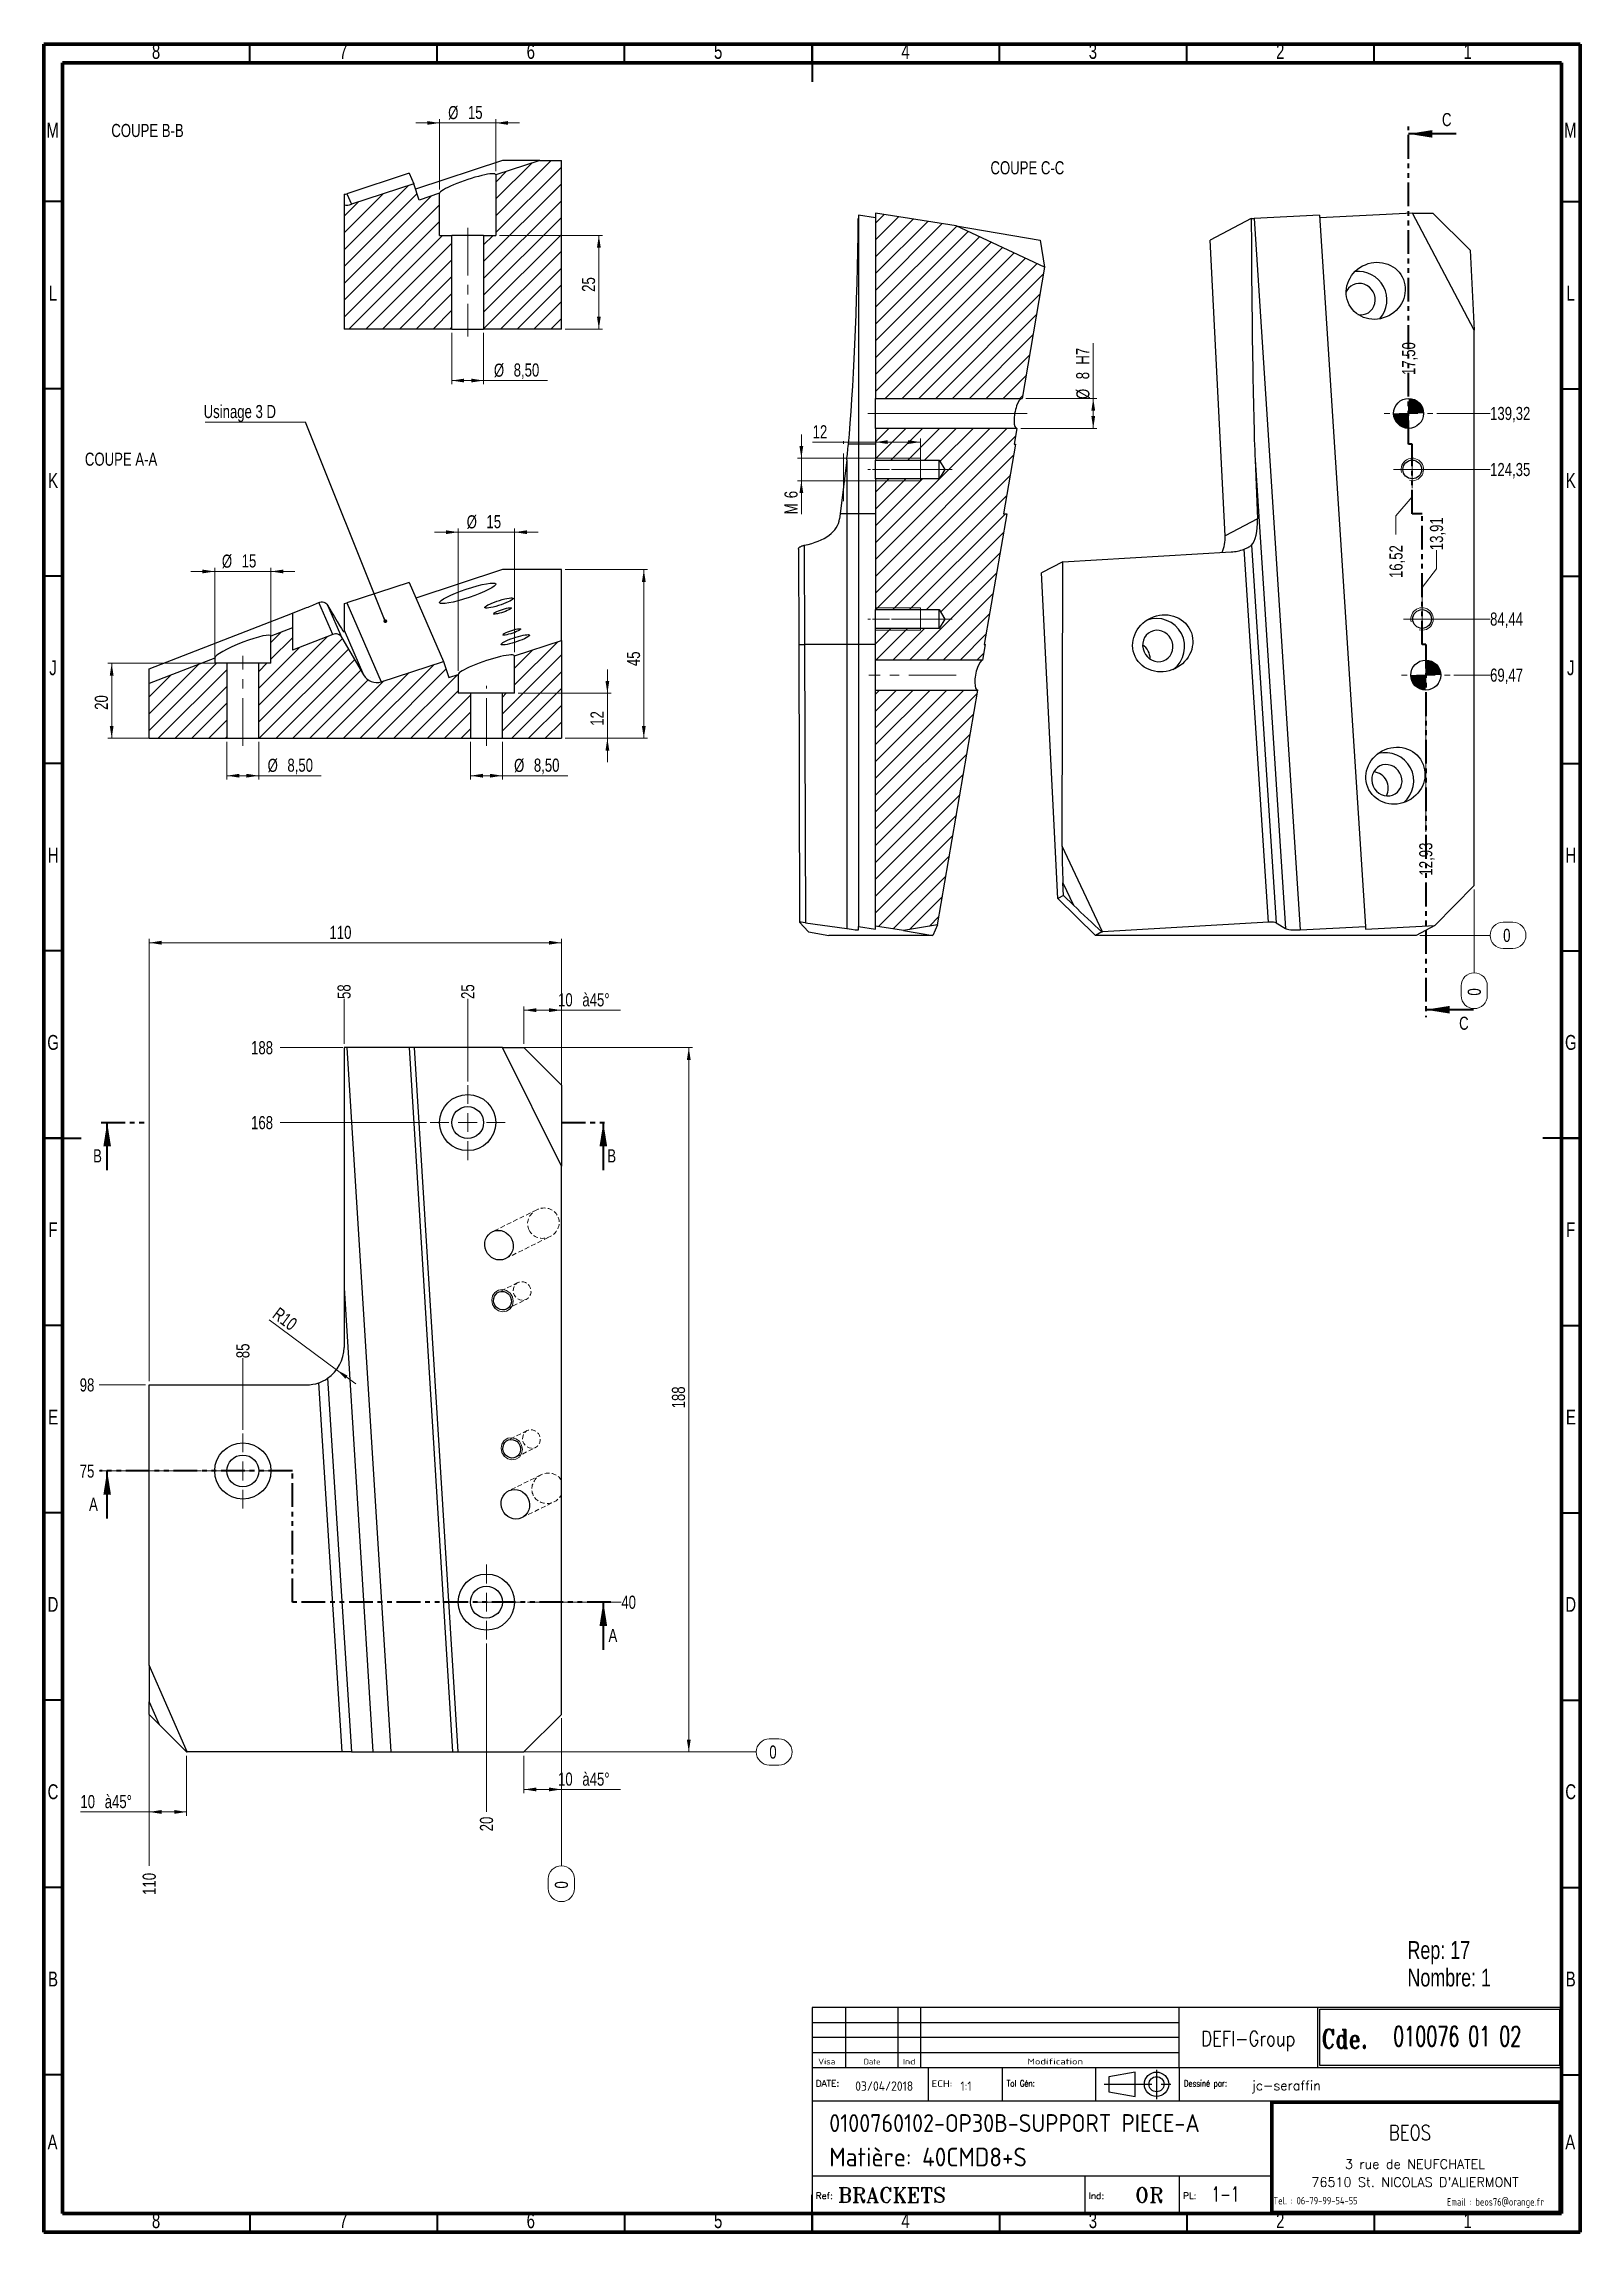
# Model space of a CAD drawing. Header units: millimetres. Extents: x 5 to 415, y 5 to 589.
import ezdxf

# ---------------------------------------------------------------- set-up
doc = ezdxf.new("R2010")
doc.units = ezdxf.units.MM
for name, pattern in [('CENTERX2', [20.32, 12.7, -2.54, 2.54, -2.54]), ('HIDDEN', [1.905, 1.27, -0.635]), ('PHANTOM', [12.7, 6.35, -1.27, 1.27, -1.27, 1.27, -1.27])]:
    doc.linetypes.add(name, pattern=pattern)
doc.layers.add('DIMENSIONS', color=176, linetype='Continuous')
doc.styles.add('SLDTEXTSTYLE0', font='ISOCP')
doc.styles.add('SLDTEXTSTYLE1', font='ROMANT', dxfattribs={"width": 0.8})
doc.styles.add('SLDTEXTSTYLE10', font='ISOCP', dxfattribs={"width": 1.385904})
doc.styles.add('SLDTEXTSTYLE11', font='ISOCP', dxfattribs={"width": 1.246461})
doc.styles.add('SLDTEXTSTYLE12', font='ROMAND')
doc.styles.add('SLDTEXTSTYLE13', font='TXT', dxfattribs={"width": 0.75})
doc.styles.add('SLDTEXTSTYLE2', font='ISOCP', dxfattribs={"width": 0.8})
doc.styles.add('SLDTEXTSTYLE3', font='ROMANS', dxfattribs={"width": 0.8})
doc.styles.add('SLDTEXTSTYLE4', font='ROMANT')
doc.styles.add('SLDTEXTSTYLE5', font='ROMANS')
doc.styles.add('SLDTEXTSTYLE6', font='ROMANT', dxfattribs={"width": 0.65})
doc.styles.add('SLDTEXTSTYLE7', font='ISOCP', dxfattribs={"width": 1.446157})
doc.styles.add('SLDTEXTSTYLE8', font='ISOCP', dxfattribs={"width": 1.294402})
doc.styles.add('SLDTEXTSTYLE9', font='ISOCP', dxfattribs={"width": 1.147311})
doc.dimstyles.new('SLDDIMSTYLE0', dxfattribs={"dimtxt": 3.5, "dimasz": 3.302, "dimexe": 0, "dimexo": 0.0625, "dimgap": 0.875, "dimtad": 0, "dimtih": 1, "dimtoh": 1, "dimdec": 0, "dimrnd": 1e-09, "dimdsep": 46, "dimtxsty": 'SLDTEXTSTYLE13', "dimblk1": 'NONE', "dimblk2": 'NONE', "dimsah": 1, "dimcen": 0.09, "dimadec": 0, "dimazin": 2, "dimtfac": 1, "dimtdec": 0, "dimtofl": 0, "dimtmove": 0, "dimatfit": 3, "dimldrblk": 'NONE', "dimfxl": 1, "dimfrac": 2, "dimtolj": 1, "dimtzin": 12, "dimarcsym": 0})
doc.dimstyles.new('SLDDIMSTYLE1', dxfattribs={"dimtxt": 3.5, "dimasz": 3.302, "dimexe": 0, "dimexo": 0.0625, "dimgap": 0.875, "dimtad": 0, "dimtih": 1, "dimtoh": 1, "dimrnd": 1e-09, "dimzin": 12, "dimdsep": 46, "dimtxsty": 'SLDTEXTSTYLE13', "dimblk1": 'NONE', "dimblk2": 'NONE', "dimsah": 1, "dimcen": 0.09, "dimadec": 0, "dimazin": 3, "dimtfac": 1, "dimtofl": 0, "dimtmove": 0, "dimatfit": 3, "dimldrblk": 'NONE', "dimfxl": 1, "dimfrac": 2, "dimtolj": 1, "dimtzin": 12, "dimarcsym": 0})
doc.dimstyles.new('SLDDIMSTYLE2', dxfattribs={"dimtxt": 3.5, "dimasz": 3.302, "dimexe": 0, "dimexo": 0.0625, "dimgap": 0.875, "dimtad": 1, "dimrnd": 1e-09, "dimzin": 12, "dimdsep": 46, "dimtxsty": 'SLDTEXTSTYLE13', "dimsah": 1, "dimcen": 0.09, "dimadec": 0, "dimazin": 3, "dimtfac": 1, "dimtofl": 0, "dimtmove": 0, "dimatfit": 3, "dimfxl": 1, "dimfrac": 2, "dimtolj": 1, "dimtzin": 12, "dimarcsym": 0})
doc.dimstyles.new('SLDDIMSTYLE3', dxfattribs={"dimtxt": 3.5, "dimasz": 3.302, "dimexe": 0, "dimexo": 0.0625, "dimgap": 0.875, "dimtad": 1, "dimrnd": 1e-09, "dimzin": 12, "dimdsep": 46, "dimtxsty": 'SLDTEXTSTYLE13', "dimsah": 1, "dimcen": 0, "dimadec": 0, "dimazin": 3, "dimtfac": 1, "dimtofl": 0, "dimtmove": 1, "dimatfit": 3, "dimfxl": 1, "dimfrac": 2, "dimtolj": 1, "dimtzin": 12, "dimarcsym": 0})
doc.dimstyles.new('SLDDIMSTYLE4', dxfattribs={"dimtxt": 3.5, "dimasz": 3.302, "dimexe": 0, "dimexo": 0.0625, "dimgap": 0.875, "dimtad": 1, "dimrnd": 1e-09, "dimzin": 12, "dimdsep": 46, "dimtxsty": 'SLDTEXTSTYLE13', "dimsah": 1, "dimcen": 0.09, "dimadec": 0, "dimazin": 3, "dimtfac": 1, "dimtmove": 0, "dimatfit": 0, "dimfxl": 1, "dimfrac": 2, "dimtolj": 1, "dimtzin": 12, "dimarcsym": 0})
doc.dimstyles.new('SLDDIMSTYLE5', dxfattribs={"dimtxt": 0.18, "dimasz": 1.016, "dimexe": 0, "dimexo": 0.0625, "dimgap": 0, "dimtad": 0, "dimtih": 1, "dimtoh": 1, "dimdec": 0, "dimrnd": 1e-09, "dimzin": 0, "dimdsep": 46, "dimtxsty": 'Standard', "dimblk1": 'DOT', "dimblk2": 'DOT', "dimsah": 1, "dimcen": 0.09, "dimadec": 0, "dimazin": 0, "dimtfac": 1.016, "dimtdec": 0, "dimtofl": 0, "dimtmove": 0, "dimatfit": 3, "dimldrblk": 'DOT', "dimfxl": 1, "dimfrac": 2, "dimtolj": 1, "dimtzin": 0, "dimarcsym": 0})

msp = doc.modelspace()

# ---------------------------------------------------------------- texts
at = {"color": 7, "linetype": 'Continuous', "lineweight": 0, "attachment_point": 2, "style": 'SLDTEXTSTYLE13'}
for s, insert, char_height in [('8', (34.96, 589.06), 3.969), ('7', (84.96, 589.06), 3.969), ('6', (134.96, 589.06), 3.969), ('5', (184.96, 589.06), 3.969), ('4', (234.96, 589.06), 3.969), ('3', (284.96, 589.06), 3.969), ('2', (334.96, 589.06), 3.969), ('1', (384.96, 589.06), 3.969), ('M', (7.362, 568.06), 3.969), ('COUPE B-B', (32.679, 567.725), 3.5), ('M', (412.362, 568.06), 3.969), ('COUPE C-C', (267.471, 557.77), 3.5), ('L', (7.455, 524.56), 3.969), ('L', (412.455, 524.56), 3.969), ('COUPE A-A', (25.626, 479.994), 3.5), ('K', (7.489, 474.56), 3.969), ('K', (412.489, 474.56), 3.969), ('J', (7.465, 424.56), 3.969), ('J', (412.465, 424.56), 3.969), ('H', (7.49, 374.56), 3.969), ('H', (412.49, 374.56), 3.969), ('G', (7.487, 324.56), 3.969), ('G', (412.487, 324.56), 3.969), ('F', (7.458, 274.56), 3.969), ('F', (412.458, 274.56), 3.969), ('E', (7.508, 224.56), 3.969), ('E', (412.508, 224.56), 3.969), ('D', (7.453, 174.56), 3.969), ('D', (412.453, 174.56), 3.969), ('C', (7.459, 124.56), 3.969), ('C', (412.459, 124.56), 3.969), ('B', (7.471, 74.56), 3.969), ('B', (412.471, 74.56), 3.969), ('A', (7.34, 31.06), 3.969), ('A', (412.34, 31.06), 3.969), ('8', (34.96, 10.06), 3.969), ('7', (84.96, 10.06), 3.969), ('6', (134.96, 10.06), 3.969), ('5', (184.96, 10.06), 3.969), ('4', (234.96, 10.06), 3.969), ('3', (284.96, 10.06), 3.969), ('2', (334.96, 10.06), 3.969), ('1', (384.96, 10.06), 3.969)]:
    msp.add_mtext(s, dxfattribs=dict(at, insert=insert, char_height=char_height))
at = {"color": 7, "linetype": 'Continuous', "char_height": 3.5, "attachment_point": 1, "style": 'SLDTEXTSTYLE13'}
for s, insert in [('C', (378.115, 570.629)), ('C', (382.686, 329.445)), ('B', (18.166, 294.043)), ('B', (155.389, 294.043)), ('A', (17.086, 201.043)), ('A', (155.698, 166.043))]:
    msp.add_mtext(s, dxfattribs=dict(at, insert=insert))
at = {"layer": 'DIMENSIONS'}
for s, insert, char_height, attachment_point, style in [('DEFI-Group', (326.42, 58.701), 4, 2, 'SLDTEXTSTYLE1'), ('Cde.', (346, 59.126), 5, 1, 'SLDTEXTSTYLE1'), ('010076 01 02', (365.078, 59.94), 5.29167, 1, 'SLDTEXTSTYLE6'), ('Visa', (211.655, 51.348), 1.5671, 1, 'SLDTEXTSTYLE11'), ('Date', (223.824, 51.283), 1.4924, 1, 'SLDTEXTSTYLE9'), ('Ind', (234.254, 51.283), 1.4924, 1, 'SLDTEXTSTYLE10'), ('Modification', (267.489, 51.348), 1.56705, 1, 'SLDTEXTSTYLE7'), ('DATE:', (211.034, 45.598), 1.7277, 1, 'SLDTEXTSTYLE5'), ('03/04/2018', (221.533, 45.253), 2.5, 1, 'SLDTEXTSTYLE0'), ('ECH:', (241.911, 45.56), 1.8141, 1, 'SLDTEXTSTYLE8'), ('1:1', (249.62, 45.24), 2.5, 1, 'SLDTEXTSTYLE0'), ('Tol Gén:', (261.952, 45.598), 1.7277, 1, 'SLDTEXTSTYLE3'), ('Dessiné par:', (309.221, 45.598), 1.72768, 1, 'SLDTEXTSTYLE3'), ('jc-seraffin', (327.355, 45.42), 2.5, 1, 'SLDTEXTSTYLE4'), ('0100760102-OP30B-SUPPORT PIECE-A', (214.603, 36.514), 4.7625, 1, 'SLDTEXTSTYLE0'), ('BEOS', (369.571, 33.595), 4, 2, 'SLDTEXTSTYLE1'), ('Matière: 40CMD8+S', (214.603, 27.564), 5, 1, 'SLDTEXTSTYLE0'), ('3 rue de NEUFCHATEL', (370.909, 24.448), 2.5, 2, 'SLDTEXTSTYLE12'), ("76510 St. NICOLAS D'ALIERMONT", (370.903, 19.623), 2.5, 2, 'SLDTEXTSTYLE12'), ('Ref:', (211.034, 15.598), 1.7277, 1, 'SLDTEXTSTYLE5'), ('BRACKETS', (216.904, 16.951), 4, 1, 'SLDTEXTSTYLE4'), ('Ind:', (283.826, 15.598), 1.7277, 1, 'SLDTEXTSTYLE5'), ('OR', (296.194, 16.951), 4, 1, 'SLDTEXTSTYLE4'), ('PL:', (309.034, 15.598), 1.7277, 1, 'SLDTEXTSTYLE5'), ('1-1', (316.651, 17.173), 4, 1, 'SLDTEXTSTYLE6'), ('Tel. : 06-79-99-54-55', (344.36, 14.429), 2, 2, 'SLDTEXTSTYLE2'), ('Email : beos76@orange.fr', (392.372, 14.097), 2, 2, 'SLDTEXTSTYLE2')]:
    msp.add_mtext(s, dxfattribs=dict(at, insert=insert, char_height=char_height, attachment_point=attachment_point, style=style))

# ---------------------------------------------------------------- blocks, each defined once
blk = doc.blocks.new('SW_NOTE_0')
at = {"color": 0, "linetype": 'Continuous', "lineweight": 0, "char_height": 4.763, "attachment_point": 1, "style": 'SLDTEXTSTYLE13'}
for s, insert in [('Rep: 17', (0, 6.14)), ('Nombre: 1', (0, -1.21))]:
    blk.add_mtext(s, dxfattribs=dict(at, insert=insert))
blk = doc.blocks.new('_D')
at = {"color": 7, "linetype": 'Continuous', "lineweight": 18}
for p, q in [((198.61, 136.67), (201.19, 136.67)), ((85.67, 133.18), (195.12, 133.18)), ((201.19, 129.69), (198.61, 129.69))]:
    blk.add_line(p, q, dxfattribs=at)
for centre, start, end in [((198.61, 133.18), 90, 270), ((201.19, 133.18), 270, 90)]:
    blk.add_arc(centre, 3.49, start, end, dxfattribs=at)
at = {"color": 7, "linetype": 'Continuous', "lineweight": 18, "insert": (198.61, 134.91), "char_height": 3.5, "attachment_point": 1, "style": 'SLDTEXTSTYLE13'}
blk.add_mtext('0', dxfattribs=at)
blk = doc.blocks.new('_None')
blk = doc.blocks.new('_D_1')
at = {"color": 7, "linetype": 'Continuous', "lineweight": 18}
blk.add_line((134.12, 173.18), (159.12, 173.18), dxfattribs=at)
at = {"color": 7, "linetype": 'Continuous', "lineweight": 18, "insert": (159.12, 174.91), "char_height": 3.5, "attachment_point": 1, "style": 'SLDTEXTSTYLE13'}
blk.add_mtext('40', dxfattribs=at)
blk = doc.blocks.new('_D_2')
at = {"color": 7, "linetype": 'Continuous', "lineweight": 18}
blk.add_line((47.12, 208.18), (19.77, 208.18), dxfattribs=at)
at = {"color": 7, "linetype": 'Continuous', "lineweight": 18, "insert": (14.59, 209.91), "char_height": 3.5, "attachment_point": 1, "style": 'SLDTEXTSTYLE13'}
blk.add_mtext('75', dxfattribs=at)
blk = doc.blocks.new('_D_3')
at = {"color": 7, "linetype": 'Continuous', "lineweight": 18}
blk.add_line((32.12, 231.18), (19.77, 231.18), dxfattribs=at)
at = {"color": 7, "linetype": 'Continuous', "lineweight": 18, "insert": (14.59, 232.91), "char_height": 3.5, "attachment_point": 1, "style": 'SLDTEXTSTYLE13'}
blk.add_mtext('98', dxfattribs=at)
blk = doc.blocks.new('_D_4')
at = {"color": 7, "linetype": 'Continuous', "lineweight": 18}
blk.add_line((107.12, 301.18), (68.08, 301.18), dxfattribs=at)
at = {"color": 7, "linetype": 'Continuous', "lineweight": 18, "insert": (60.32, 302.91), "char_height": 3.5, "attachment_point": 1, "style": 'SLDTEXTSTYLE13'}
blk.add_mtext('168', dxfattribs=at)
blk = doc.blocks.new('_D_5')
at = {"color": 7, "linetype": 'Continuous', "lineweight": 18}
blk.add_line((84.84, 321.18), (68.08, 321.18), dxfattribs=at)
at = {"color": 7, "linetype": 'Continuous', "lineweight": 18, "insert": (60.32, 322.91), "char_height": 3.5, "attachment_point": 1, "style": 'SLDTEXTSTYLE13'}
blk.add_mtext('188', dxfattribs=at)
blk = doc.blocks.new('_D_6')
at = {"color": 7, "linetype": 'Continuous', "lineweight": 18}
for p, q in [((143.12, 142.18), (143.12, 102.81)), ((139.63, 96.73), (139.63, 99.32)), ((146.61, 99.32), (146.61, 96.73))]:
    blk.add_line(p, q, dxfattribs=at)
for centre, start, end in [((143.12, 99.32), 0, 180), ((143.12, 96.73), 180, 0)]:
    blk.add_arc(centre, 3.49, start, end, dxfattribs=at)
at = {"color": 7, "linetype": 'Continuous', "lineweight": 18, "insert": (141.38, 96.73), "char_height": 3.5, "attachment_point": 1, "rotation": 90, "style": 'SLDTEXTSTYLE13'}
blk.add_mtext('0', dxfattribs=at)
blk = doc.blocks.new('_D_7')
at = {"color": 7, "linetype": 'Continuous', "lineweight": 18}
blk.add_line((123.12, 162.18), (123.12, 117.18), dxfattribs=at)
at = {"color": 7, "linetype": 'Continuous', "lineweight": 18, "insert": (121.38, 112.01), "char_height": 3.5, "attachment_point": 1, "rotation": 90, "style": 'SLDTEXTSTYLE13'}
blk.add_mtext('20', dxfattribs=at)
blk = doc.blocks.new('_D_8')
at = {"color": 7, "linetype": 'Continuous', "lineweight": 18}
blk.add_line((118.12, 312.18), (118.12, 334.17), dxfattribs=at)
at = {"color": 7, "linetype": 'Continuous', "lineweight": 18, "insert": (116.38, 334.17), "char_height": 3.5, "attachment_point": 1, "rotation": 90, "style": 'SLDTEXTSTYLE13'}
blk.add_mtext('25', dxfattribs=at)
blk = doc.blocks.new('_D_9')
at = {"color": 7, "linetype": 'Continuous', "lineweight": 18}
blk.add_line((85.12, 322.18), (85.12, 334.17), dxfattribs=at)
at = {"color": 7, "linetype": 'Continuous', "lineweight": 18, "insert": (83.38, 334.17), "char_height": 3.5, "attachment_point": 1, "rotation": 90, "style": 'SLDTEXTSTYLE13'}
blk.add_mtext('58', dxfattribs=at)
blk = doc.blocks.new('_D_10')
at = {"color": 7, "linetype": 'Continuous', "lineweight": 18}
blk.add_line((58.12, 219.18), (58.12, 238.29), dxfattribs=at)
at = {"color": 7, "linetype": 'Continuous', "lineweight": 18, "insert": (56.38, 238.29), "char_height": 3.5, "attachment_point": 1, "rotation": 90, "style": 'SLDTEXTSTYLE13'}
blk.add_mtext('85', dxfattribs=at)
blk = doc.blocks.new('_D_11')
at = {"color": 7, "linetype": 'Continuous', "lineweight": 18}
blk.add_line((33.12, 155.35), (33.12, 102.81), dxfattribs=at)
at = {"color": 7, "linetype": 'Continuous', "lineweight": 18, "insert": (31.38, 95.05), "char_height": 3.5, "attachment_point": 1, "rotation": 90, "style": 'SLDTEXTSTYLE13'}
blk.add_mtext('110', dxfattribs=at)
blk = doc.blocks.new('_D_12')
at = {"color": 7, "linetype": 'Continuous', "lineweight": 18}
for p, q in [((33.12, 232.18), (33.12, 350.18)), ((33.12, 349.18), (143.12, 349.18)), ((143.12, 290.54), (143.12, 350.18))]:
    blk.add_line(p, q, dxfattribs=at)
for points in [[(33.12, 349.18), (36.42, 348.67), (36.42, 349.69)], [(143.12, 349.18), (139.82, 349.69), (139.82, 348.67)]]:
    blk.add_solid(points, dxfattribs=at)
at = {"color": 7, "linetype": 'Continuous', "lineweight": 18, "insert": (81.24, 353.69), "char_height": 3.5, "attachment_point": 1, "style": 'SLDTEXTSTYLE13'}
blk.add_mtext('110', dxfattribs=at)
blk = doc.blocks.new('_D_13')
at = {"color": 7, "linetype": 'Continuous', "lineweight": 18}
for p, q in [((128.45, 321.18), (178.12, 321.18)), ((177.12, 321.18), (177.12, 133.18)), ((134.12, 133.18), (178.12, 133.18))]:
    blk.add_line(p, q, dxfattribs=at)
for points in [[(177.12, 321.18), (176.61, 317.88), (177.63, 317.88)], [(177.12, 133.18), (177.63, 136.48), (176.61, 136.48)]]:
    blk.add_solid(points, dxfattribs=at)
at = {"color": 7, "linetype": 'Continuous', "lineweight": 18, "insert": (172.61, 224.89), "char_height": 3.5, "attachment_point": 1, "rotation": 90, "style": 'SLDTEXTSTYLE13'}
blk.add_mtext('188', dxfattribs=at)
blk = doc.blocks.new('_D_14')
at = {"color": 7, "linetype": 'Continuous', "lineweight": 18}
for p, q in [((133.12, 322.18), (133.12, 332.18)), ((133.12, 331.18), (143.12, 331.18)), ((143.12, 312.18), (143.12, 332.18)), ((143.12, 331.18), (158.92, 331.18))]:
    blk.add_line(p, q, dxfattribs=at)
for points in [[(133.12, 331.18), (136.42, 330.67), (136.42, 331.69)], [(143.12, 331.18), (139.82, 331.69), (139.82, 330.67)]]:
    blk.add_solid(points, dxfattribs=at)
at = {"color": 7, "linetype": 'Continuous', "lineweight": 18, "char_height": 3.5, "attachment_point": 1, "style": 'SLDTEXTSTYLE13'}
for s, insert in [('10', (142.23, 335.69)), ('à45°', (148.72, 335.69))]:
    blk.add_mtext(s, dxfattribs=dict(at, insert=insert))
blk = doc.blocks.new('_D_15')
at = {"color": 7, "linetype": 'Continuous', "lineweight": 18}
for p, q in [((143.12, 142.18), (143.12, 122.18)), ((133.12, 132.18), (133.12, 122.18)), ((133.12, 123.18), (143.12, 123.18)), ((143.12, 123.18), (158.92, 123.18))]:
    blk.add_line(p, q, dxfattribs=at)
for points in [[(133.12, 123.18), (136.42, 122.67), (136.42, 123.69)], [(143.12, 123.18), (139.82, 123.69), (139.82, 122.67)]]:
    blk.add_solid(points, dxfattribs=at)
at = {"color": 7, "linetype": 'Continuous', "lineweight": 18, "char_height": 3.5, "attachment_point": 1, "style": 'SLDTEXTSTYLE13'}
for s, insert in [('10', (142.23, 127.69)), ('à45°', (148.72, 127.69))]:
    blk.add_mtext(s, dxfattribs=dict(at, insert=insert))
blk = doc.blocks.new('_D_16')
at = {"color": 7, "linetype": 'Continuous', "lineweight": 18}
for p, q in [((33.12, 155.35), (33.12, 116.18)), ((43.12, 132.18), (43.12, 116.18)), ((33.12, 117.18), (14.77, 117.18)), ((33.12, 117.18), (43.12, 117.18))]:
    blk.add_line(p, q, dxfattribs=at)
for points in [[(33.12, 117.18), (36.42, 116.67), (36.42, 117.69)], [(43.12, 117.18), (39.82, 117.69), (39.82, 116.67)]]:
    blk.add_solid(points, dxfattribs=at)
at = {"color": 7, "linetype": 'Continuous', "lineweight": 18, "char_height": 3.5, "attachment_point": 1, "style": 'SLDTEXTSTYLE13'}
for s, insert in [('10', (14.77, 121.69)), ('à45°', (21.26, 121.69))]:
    blk.add_mtext(s, dxfattribs=dict(at, insert=insert))
blk = doc.blocks.new('_D_17')
at = {"color": 7, "linetype": 'Continuous', "lineweight": 18}
for q in [(65.12, 248.5), (88.23, 231.41)]:
    blk.add_line((83.12, 235.19), q, dxfattribs=at)
blk.add_solid([(83.12, 235.19), (85.48, 232.81), (86.08, 233.63)], dxfattribs=at)
at = {"color": 7, "linetype": 'Continuous', "lineweight": 18, "insert": (67.83, 252.11), "char_height": 3.5, "attachment_point": 1, "rotation": 323.17841, "style": 'SLDTEXTSTYLE13'}
blk.add_mtext('R10', dxfattribs=at)
blk = doc.blocks.new('SW_CENTERMARKSYMBOL_0')
at = {"color": 0, "linetype": 'Continuous', "lineweight": 0}
for p, q in [((0, 5), (0, 10)), ((-5, 0), (-10, 0)), ((0, 0), (-2.5, 0)), ((0, 0), (0, 2.5)), ((0, 0), (0, -2.5)), ((0, 0), (2.5, 0)), ((5, 0), (10, 0)), ((0, -5), (0, -10))]:
    blk.add_line(p, q, dxfattribs=at)
blk = doc.blocks.new('SW_CENTERMARKSYMBOL_1')
at = {"color": 0, "linetype": 'Continuous', "lineweight": 0}
for p, q in [((0, 5), (0, 10)), ((-5, 0), (-10, 0)), ((0, 0), (-2.5, 0)), ((0, 0), (0, 2.5)), ((0, 0), (0, -2.5)), ((0, 0), (2.5, 0)), ((5, 0), (10, 0)), ((0, -5), (0, -10))]:
    blk.add_line(p, q, dxfattribs=at)
blk = doc.blocks.new('SW_CENTERMARKSYMBOL_2')
at = {"color": 0, "linetype": 'Continuous', "lineweight": 0}
for p, q in [((0, 5), (0, 10)), ((-5, 0), (-10, 0)), ((0, 0), (-2.5, 0)), ((0, 0), (0, 2.5)), ((0, 0), (0, -2.5)), ((0, 0), (2.5, 0)), ((5, 0), (10, 0)), ((0, -5), (0, -10))]:
    blk.add_line(p, q, dxfattribs=at)
blk = doc.blocks.new('_D_18')
at = {"color": 7, "linetype": 'Continuous', "lineweight": 18}
for p, q in [((144.12, 448.76), (166.12, 448.76)), ((165.12, 448.76), (165.12, 403.76)), ((144.12, 403.76), (166.12, 403.76))]:
    blk.add_line(p, q, dxfattribs=at)
for points in [[(165.12, 448.76), (164.61, 445.45), (165.63, 445.45)], [(165.12, 403.76), (165.63, 407.06), (164.61, 407.06)]]:
    blk.add_solid(points, dxfattribs=at)
at = {"color": 7, "linetype": 'Continuous', "lineweight": 18, "insert": (160.61, 423.01), "char_height": 3.5, "attachment_point": 1, "rotation": 90, "style": 'SLDTEXTSTYLE13'}
blk.add_mtext('45', dxfattribs=at)
blk = doc.blocks.new('_D_19')
at = {"color": 7, "linetype": 'Continuous', "lineweight": 18}
for p, q in [((155.4, 415.76), (155.4, 422.11)), ((131.62, 415.76), (156.4, 415.76)), ((155.4, 403.76), (155.4, 415.76)), ((144.12, 403.76), (156.4, 403.76)), ((155.4, 403.76), (155.4, 397.41))]:
    blk.add_line(p, q, dxfattribs=at)
for points in [[(155.4, 415.76), (155.91, 419.06), (154.89, 419.06)], [(155.4, 403.76), (154.89, 400.45), (155.91, 400.45)]]:
    blk.add_solid(points, dxfattribs=at)
at = {"color": 7, "linetype": 'Continuous', "lineweight": 18, "insert": (150.89, 407.08), "char_height": 3.5, "attachment_point": 1, "rotation": 90, "style": 'SLDTEXTSTYLE13'}
blk.add_mtext('12', dxfattribs=at)
blk = doc.blocks.new('_D_20')
at = {"color": 7, "linetype": 'Continuous', "lineweight": 18}
for p, q in [((115.62, 458.76), (109.27, 458.76)), ((115.62, 421.79), (115.62, 459.76)), ((130.62, 458.76), (115.62, 458.76)), ((130.62, 426.72), (130.62, 459.76)), ((130.62, 458.76), (136.97, 458.76))]:
    blk.add_line(p, q, dxfattribs=at)
for points in [[(115.62, 458.76), (112.32, 459.26), (112.32, 458.25)], [(130.62, 458.76), (133.92, 458.25), (133.92, 459.26)]]:
    blk.add_solid(points, dxfattribs=at)
at = {"color": 7, "linetype": 'Continuous', "lineweight": 18, "char_height": 3.5, "attachment_point": 1, "style": 'SLDTEXTSTYLE13'}
for s, insert in [('%%c', (117.85, 463.27)), ('15', (123.13, 463.32))]:
    blk.add_mtext(s, dxfattribs=dict(at, insert=insert))
blk = doc.blocks.new('_D_21')
at = {"color": 7, "linetype": 'Continuous', "lineweight": 18}
for p, q in [((118.87, 402.76), (118.87, 392.76)), ((127.37, 402.76), (127.37, 392.76)), ((127.37, 393.76), (118.87, 393.76)), ((127.37, 393.76), (144.83, 393.76))]:
    blk.add_line(p, q, dxfattribs=at)
for points in [[(118.87, 393.76), (122.17, 393.25), (122.17, 394.26)], [(127.37, 393.76), (124.07, 394.26), (124.07, 393.25)]]:
    blk.add_solid(points, dxfattribs=at)
at = {"color": 7, "linetype": 'Continuous', "lineweight": 18, "char_height": 3.5, "attachment_point": 1, "style": 'SLDTEXTSTYLE13'}
for s, insert in [('%%c', (130.5, 398.27)), ('8,50', (135.78, 398.32))]:
    blk.add_mtext(s, dxfattribs=dict(at, insert=insert))
blk = doc.blocks.new('_D_22')
at = {"color": 7, "linetype": 'Continuous', "lineweight": 18}
for p, q in [((50.62, 448.27), (44.27, 448.27)), ((50.62, 424.76), (50.62, 449.27)), ((65.62, 448.27), (50.62, 448.27)), ((65.62, 424.76), (65.62, 449.27)), ((65.62, 448.27), (71.97, 448.27))]:
    blk.add_line(p, q, dxfattribs=at)
for points in [[(50.62, 448.27), (47.32, 448.78), (47.32, 447.76)], [(65.62, 448.27), (68.92, 447.76), (68.92, 448.78)]]:
    blk.add_solid(points, dxfattribs=at)
at = {"color": 7, "linetype": 'Continuous', "lineweight": 18, "char_height": 3.5, "attachment_point": 1, "style": 'SLDTEXTSTYLE13'}
for s, insert in [('%%c', (52.53, 452.78)), ('15', (57.81, 452.84))]:
    blk.add_mtext(s, dxfattribs=dict(at, insert=insert))
blk = doc.blocks.new('_D_23')
at = {"color": 7, "linetype": 'Continuous', "lineweight": 18}
for p, q in [((53.87, 402.76), (53.87, 392.76)), ((62.37, 402.76), (62.37, 392.76)), ((62.37, 393.76), (53.87, 393.76)), ((62.37, 393.76), (79.06, 393.76))]:
    blk.add_line(p, q, dxfattribs=at)
for points in [[(53.87, 393.76), (57.17, 393.25), (57.17, 394.26)], [(62.37, 393.76), (59.07, 394.26), (59.07, 393.25)]]:
    blk.add_solid(points, dxfattribs=at)
at = {"color": 7, "linetype": 'Continuous', "lineweight": 18, "char_height": 3.5, "attachment_point": 1, "style": 'SLDTEXTSTYLE13'}
for s, insert in [('%%c', (64.73, 398.27)), ('8,50', (70.01, 398.32))]:
    blk.add_mtext(s, dxfattribs=dict(at, insert=insert))
blk = doc.blocks.new('_D_24')
at = {"color": 7, "linetype": 'Continuous', "lineweight": 18}
for p, q in [((52.87, 423.76), (22.12, 423.76)), ((23.12, 423.76), (23.12, 403.76)), ((52.87, 403.76), (22.12, 403.76))]:
    blk.add_line(p, q, dxfattribs=at)
for points in [[(23.12, 423.76), (22.61, 420.45), (23.63, 420.45)], [(23.12, 403.76), (23.63, 407.06), (22.61, 407.06)]]:
    blk.add_solid(points, dxfattribs=at)
at = {"color": 7, "linetype": 'Continuous', "lineweight": 18, "insert": (18.61, 411.34), "char_height": 3.5, "attachment_point": 1, "rotation": 90, "style": 'SLDTEXTSTYLE13'}
blk.add_mtext('20', dxfattribs=at)
blk = doc.blocks.new('SW_NOTE_1')
at = {"color": 0, "linetype": 'Continuous', "lineweight": 0}
blk.add_line((-26.73, 0), (0, 0), dxfattribs=at)
at = {"color": 0, "linetype": 'Continuous', "lineweight": 0, "insert": (-27.18, 4.57), "char_height": 3.5, "attachment_point": 1, "style": 'SLDTEXTSTYLE13'}
blk.add_mtext('Usinage 3 D', dxfattribs=at)
blk = doc.blocks.new('_Dot')
at = {"color": 0, "linetype": 'ByBlock', "lineweight": -2}
blk.add_line((-0.5, 0), (-1, 0), dxfattribs=at)
at = {"color": 0, "linetype": 'ByBlock', "const_width": 0.5}
blk.add_lwpolyline([(-0.25, 0, 1), (0.25, 0, 1)], format="xyb", close=True, dxfattribs=at)
blk = doc.blocks.new('_D_25')
at = {"color": 7, "linetype": 'Continuous', "lineweight": 18}
for p, q in [((126.62, 537.98), (154.12, 537.98)), ((153.12, 537.98), (153.12, 512.98)), ((144.12, 512.98), (154.12, 512.98))]:
    blk.add_line(p, q, dxfattribs=at)
for points in [[(153.12, 537.98), (152.61, 534.68), (153.63, 534.68)], [(153.12, 512.98), (153.63, 516.29), (152.61, 516.29)]]:
    blk.add_solid(points, dxfattribs=at)
at = {"color": 7, "linetype": 'Continuous', "lineweight": 18, "insert": (148.61, 522.91), "char_height": 3.5, "attachment_point": 1, "rotation": 90, "style": 'SLDTEXTSTYLE13'}
blk.add_mtext('25', dxfattribs=at)
blk = doc.blocks.new('_D_26')
at = {"color": 7, "linetype": 'Continuous', "lineweight": 18}
for p, q in [((110.62, 567.98), (104.27, 567.98)), ((110.62, 550.2), (110.62, 568.98)), ((125.62, 567.98), (110.62, 567.98)), ((125.62, 555.13), (125.62, 568.98)), ((125.62, 567.98), (131.97, 567.98))]:
    blk.add_line(p, q, dxfattribs=at)
for points in [[(110.62, 567.98), (107.32, 568.49), (107.32, 567.48)], [(125.62, 567.98), (128.92, 567.48), (128.92, 568.49)]]:
    blk.add_solid(points, dxfattribs=at)
at = {"color": 7, "linetype": 'Continuous', "lineweight": 18, "char_height": 3.5, "attachment_point": 1, "style": 'SLDTEXTSTYLE13'}
for s, insert in [('%%c', (112.91, 572.5)), ('15', (118.19, 572.55))]:
    blk.add_mtext(s, dxfattribs=dict(at, insert=insert))
blk = doc.blocks.new('_D_27')
at = {"color": 7, "linetype": 'Continuous', "lineweight": 18}
for p, q in [((113.87, 511.98), (113.87, 498.23)), ((122.37, 511.98), (122.37, 498.23)), ((113.87, 499.23), (122.37, 499.23)), ((122.37, 499.23), (139.45, 499.23))]:
    blk.add_line(p, q, dxfattribs=at)
for points in [[(113.87, 499.23), (117.17, 498.72), (117.17, 499.74)], [(122.37, 499.23), (119.07, 499.74), (119.07, 498.72)]]:
    blk.add_solid(points, dxfattribs=at)
at = {"color": 7, "linetype": 'Continuous', "lineweight": 18, "char_height": 3.5, "attachment_point": 1, "style": 'SLDTEXTSTYLE13'}
for s, insert in [('%%c', (125.12, 503.74)), ('8,50', (130.39, 503.8))]:
    blk.add_mtext(s, dxfattribs=dict(at, insert=insert))
blk = doc.blocks.new('_D_28')
at = {"color": 7, "linetype": 'Continuous', "lineweight": 18}
for p, q in [((372.24, 351.15), (390.95, 351.15)), ((394.44, 354.63), (397.03, 354.63)), ((397.03, 347.66), (394.44, 347.66))]:
    blk.add_line(p, q, dxfattribs=at)
for centre, start, end in [((394.44, 351.15), 90, 270), ((397.03, 351.15), 270, 90)]:
    blk.add_arc(centre, 3.49, start, end, dxfattribs=at)
at = {"color": 7, "linetype": 'Continuous', "lineweight": 18, "insert": (394.44, 352.88), "char_height": 3.5, "attachment_point": 1, "style": 'SLDTEXTSTYLE13'}
blk.add_mtext('0', dxfattribs=at)
blk = doc.blocks.new('_D_29')
at = {"color": 7, "linetype": 'Continuous', "lineweight": 18}
blk.add_line((381.28, 420.61), (390.95, 420.61), dxfattribs=at)
at = {"color": 7, "linetype": 'Continuous', "lineweight": 18, "insert": (390.95, 422.35), "char_height": 3.5, "attachment_point": 1, "style": 'SLDTEXTSTYLE13'}
blk.add_mtext('69,47', dxfattribs=at)
blk = doc.blocks.new('_D_30')
at = {"color": 7, "linetype": 'Continuous', "lineweight": 18}
blk.add_line((373.8, 435.58), (390.95, 435.58), dxfattribs=at)
at = {"color": 7, "linetype": 'Continuous', "lineweight": 18, "insert": (390.95, 437.32), "char_height": 3.5, "attachment_point": 1, "style": 'SLDTEXTSTYLE13'}
blk.add_mtext('84,44', dxfattribs=at)
blk = doc.blocks.new('_D_31')
at = {"color": 7, "linetype": 'Continuous', "lineweight": 18}
blk.add_line((371.19, 475.5), (390.95, 475.5), dxfattribs=at)
at = {"color": 7, "linetype": 'Continuous', "lineweight": 18, "insert": (390.95, 477.23), "char_height": 3.5, "attachment_point": 1, "style": 'SLDTEXTSTYLE13'}
blk.add_mtext('124,35', dxfattribs=at)
blk = doc.blocks.new('_D_32')
at = {"color": 7, "linetype": 'Continuous', "lineweight": 18}
blk.add_line((376.71, 490.46), (390.95, 490.46), dxfattribs=at)
at = {"color": 7, "linetype": 'Continuous', "lineweight": 18, "insert": (390.95, 492.2), "char_height": 3.5, "attachment_point": 1, "style": 'SLDTEXTSTYLE13'}
blk.add_mtext('139,32', dxfattribs=at)
blk = doc.blocks.new('_D_33')
at = {"color": 7, "linetype": 'Continuous', "lineweight": 18}
for p, q in [((386.71, 363.42), (386.71, 341.15)), ((383.22, 335.07), (383.22, 337.66)), ((390.2, 337.66), (390.2, 335.07))]:
    blk.add_line(p, q, dxfattribs=at)
for centre, start, end in [((386.71, 337.66), 0, 180), ((386.71, 335.07), 180, 0)]:
    blk.add_arc(centre, 3.49, start, end, dxfattribs=at)
at = {"color": 7, "linetype": 'Continuous', "lineweight": 18, "insert": (384.98, 335.07), "char_height": 3.5, "attachment_point": 1, "rotation": 90, "style": 'SLDTEXTSTYLE13'}
blk.add_mtext('0', dxfattribs=at)
blk = doc.blocks.new('_D_34')
at = {"color": 7, "linetype": 'Continuous', "lineweight": 18}
for p, q in [((376.63, 448.95), (376.63, 453.95)), ((376.63, 448.95), (372.8, 443.95)), ((372.8, 443.95), (372.8, 436.58))]:
    blk.add_line(p, q, dxfattribs=at)
at = {"color": 7, "linetype": 'Continuous', "lineweight": 18, "insert": (374.9, 453.95), "char_height": 3.5, "attachment_point": 1, "rotation": 90, "style": 'SLDTEXTSTYLE13'}
blk.add_mtext('13,91', dxfattribs=at)
blk = doc.blocks.new('_D_35')
at = {"color": 7, "linetype": 'Continuous', "lineweight": 18}
blk.add_line((373.78, 413.11), (373.78, 378.76), dxfattribs=at)
at = {"color": 7, "linetype": 'Continuous', "lineweight": 18, "insert": (372.04, 367.12), "char_height": 3.5, "attachment_point": 1, "rotation": 90, "style": 'SLDTEXTSTYLE13'}
blk.add_mtext('12,93', dxfattribs=at)
blk = doc.blocks.new('_D_36')
at = {"color": 7, "linetype": 'Continuous', "lineweight": 18}
blk.add_line((369.21, 497.96), (369.21, 500.7), dxfattribs=at)
at = {"color": 7, "linetype": 'Continuous', "lineweight": 18, "insert": (367.47, 500.7), "char_height": 3.5, "attachment_point": 1, "rotation": 90, "style": 'SLDTEXTSTYLE13'}
blk.add_mtext('17,50', dxfattribs=at)
blk = doc.blocks.new('_D_37')
at = {"color": 7, "linetype": 'Continuous', "lineweight": 18}
for p, q in [((365.84, 463.15), (370.19, 468.15)), ((370.19, 468.15), (370.19, 469.5)), ((365.84, 463.15), (365.84, 458.15))]:
    blk.add_line(p, q, dxfattribs=at)
at = {"color": 7, "linetype": 'Continuous', "lineweight": 18, "insert": (364.1, 446.51), "char_height": 3.5, "attachment_point": 1, "rotation": 90, "style": 'SLDTEXTSTYLE13'}
blk.add_mtext('16,52', dxfattribs=at)
blk = doc.blocks.new('SW_CENTERMARKSYMBOL_3')
at = {"color": 0, "linetype": 'Continuous', "lineweight": 0}
for p, q in [((0, 5), (0, 6.5)), ((-5, 0), (-6.5, 0)), ((0, 0), (-2.5, 0)), ((0, 0), (0, 2.5)), ((0, 0), (0, -2.5)), ((0, 0), (2.5, 0)), ((5, 0), (6.5, 0)), ((0, -5), (0, -6.5))]:
    blk.add_line(p, q, dxfattribs=at)
blk = doc.blocks.new('SW_CENTERMARKSYMBOL_4')
at = {"color": 0, "linetype": 'Continuous', "lineweight": 0}
for p, q in [((0, 5), (0, 6.5)), ((-5, 0), (-6.5, 0)), ((0, 0), (-2.5, 0)), ((0, 0), (0, 2.5)), ((0, 0), (0, -2.5)), ((0, 0), (2.5, 0)), ((5, 0), (6.5, 0)), ((0, -5), (0, -6.5))]:
    blk.add_line(p, q, dxfattribs=at)
blk = doc.blocks.new('SW_CENTERMARKSYMBOL_5')
at = {"color": 0, "linetype": 'Continuous', "lineweight": 0}
for p, q in [((-2.5, 0), (-5, 0)), ((0, 0), (-2.5, 0)), ((0, 2.5), (0, 5)), ((0, 0), (0, 2.5)), ((0, 0), (0, -2.5)), ((0, 0), (2.5, 0)), ((2.5, 0), (5, 0)), ((0, -2.5), (0, -5))]:
    blk.add_line(p, q, dxfattribs=at)
blk = doc.blocks.new('SW_CENTERMARKSYMBOL_6')
at = {"color": 0, "linetype": 'Continuous', "lineweight": 0}
for p, q in [((-2.5, 0), (-5, 0)), ((0, 0), (-2.5, 0)), ((0, 2.5), (0, 5)), ((0, 0), (0, 2.5)), ((0, 0), (0, -2.5)), ((0, 0), (2.5, 0)), ((2.5, 0), (5, 0)), ((0, -2.5), (0, -5))]:
    blk.add_line(p, q, dxfattribs=at)
blk = doc.blocks.new('SW_DOWELSYMBOL_0')
at = {"linetype": 'Continuous', "lineweight": 0}
h = blk.add_hatch(color=0, dxfattribs=at)
edge = h.paths.add_edge_path(flags=0)
edge.add_arc((0, 0), 4, 180, 270)
edge.add_line((0, -4), (0, 0))
edge.add_line((0, 0), (-4, 0))
h = blk.add_hatch(color=0, dxfattribs=at)
edge = h.paths.add_edge_path(flags=0)
edge.add_arc((0, 0), 4, 0, 90)
edge.add_line((0, 4), (0, 0))
edge.add_line((0, 0), (4, 0))
at = {"color": 0, "linetype": 'Continuous', "lineweight": 0}
blk.add_circle((0, 0), 4, dxfattribs=at)
blk = doc.blocks.new('SW_DOWELSYMBOL_1')
at = {"linetype": 'Continuous', "lineweight": 0}
h = blk.add_hatch(color=0, dxfattribs=at)
edge = h.paths.add_edge_path(flags=0)
edge.add_arc((0, 0), 4, 180, 270)
edge.add_line((0, -4), (0, 0))
edge.add_line((0, 0), (-4, 0))
h = blk.add_hatch(color=0, dxfattribs=at)
edge = h.paths.add_edge_path(flags=0)
edge.add_arc((0, 0), 4, 0, 90)
edge.add_line((0, 4), (0, 0))
edge.add_line((0, 0), (4, 0))
at = {"color": 0, "linetype": 'Continuous', "lineweight": 0}
blk.add_circle((0, 0), 4, dxfattribs=at)
blk = doc.blocks.new('_D_38')
at = {"color": 7, "linetype": 'Continuous', "lineweight": 18}
for p, q in [((207.16, 478.5), (207.16, 484.85)), ((237.93, 478.5), (206.16, 478.5)), ((207.16, 472.5), (207.16, 478.5)), ((237.93, 472.5), (206.16, 472.5)), ((207.16, 472.5), (207.16, 463.53))]:
    blk.add_line(p, q, dxfattribs=at)
for points in [[(207.16, 478.5), (207.67, 481.8), (206.65, 481.8)], [(207.16, 472.5), (206.65, 469.19), (207.67, 469.19)]]:
    blk.add_solid(points, dxfattribs=at)
at = {"color": 7, "linetype": 'Continuous', "lineweight": 18, "char_height": 3.5, "attachment_point": 1, "rotation": 90, "style": 'SLDTEXTSTYLE13'}
for s, insert in [('6', (202.65, 467.82)), ('M', (202.65, 463.53))]:
    blk.add_mtext(s, dxfattribs=dict(at, insert=insert))
blk = doc.blocks.new('_D_39')
at = {"color": 7, "linetype": 'Continuous', "lineweight": 18}
for p, q in [((285.05, 494.46), (285.05, 509.22)), ((267.06, 494.46), (286.05, 494.46)), ((285.05, 494.46), (285.05, 486.46)), ((265.69, 486.46), (286.05, 486.46))]:
    blk.add_line(p, q, dxfattribs=at)
for points in [[(285.05, 494.46), (284.54, 491.16), (285.56, 491.16)], [(285.05, 486.46), (285.56, 489.77), (284.54, 489.77)]]:
    blk.add_solid(points, dxfattribs=at)
at = {"color": 7, "linetype": 'Continuous', "lineweight": 18, "char_height": 3.5, "attachment_point": 1, "rotation": 90, "style": 'SLDTEXTSTYLE13'}
for s, insert in [('H7', (280.49, 503.47)), ('%%c', (280.54, 494.29)), ('8', (280.49, 499.57))]:
    blk.add_mtext(s, dxfattribs=dict(at, insert=insert))
blk = doc.blocks.new('_D_40')
at = {"color": 7, "linetype": 'Continuous', "lineweight": 18}
for p, q in [((226.93, 482.8), (210.17, 482.8)), ((226.93, 473.5), (226.93, 483.8)), ((226.93, 482.8), (238.93, 482.8)), ((238.93, 473.5), (238.93, 483.8))]:
    blk.add_line(p, q, dxfattribs=at)
for points in [[(226.93, 482.8), (230.23, 482.3), (230.23, 483.31)], [(238.93, 482.8), (235.63, 483.31), (235.63, 482.3)]]:
    blk.add_solid(points, dxfattribs=at)
at = {"color": 7, "linetype": 'Continuous', "lineweight": 18, "insert": (210.17, 487.31), "char_height": 3.5, "attachment_point": 1, "style": 'SLDTEXTSTYLE13'}
blk.add_mtext('12', dxfattribs=at)

# ---------------------------------------------------------------- dimensions: what is measured, and where the dimension line sits
at = {"color": 7, "linetype": 'Continuous', "lineweight": 18}
for base, p1, p2, text, dimstyle, picture, middle in [((110.617, 567.984), (125.617, 554.128), (110.617, 549.201), '%%c<>', 'SLDDIMSTYLE4', '_D_26', (118.138, 567.984)), ((122.367, 499.23), (113.867, 512.984), (122.367, 512.984), '%%c<>', 'SLDDIMSTYLE2', '_D_27', (132.28, 499.23)), ((115.617, 458.756), (130.617, 425.718), (115.617, 420.79), '%%c<>', 'SLDDIMSTYLE4', '_D_20', (123.077, 458.756)), ((50.617, 448.273), (65.617, 423.756), (50.617, 423.756), '%%c<>', 'SLDDIMSTYLE4', '_D_22', (57.753, 448.273)), ((53.867, 393.756), (62.367, 403.756), (53.867, 403.756), '%%c<>', 'SLDDIMSTYLE2', '_D_23', (71.895, 393.756)), ((118.867, 393.756), (127.367, 403.756), (118.867, 403.756), '%%c<>', 'SLDDIMSTYLE2', '_D_21', (137.668, 393.756)), ((143.117, 331.18), (133.117, 321.18), (143.117, 311.18), '<> à45°', 'SLDDIMSTYLE2', '_D_14', (150.578, 331.18)), ((43.117, 117.18), (33.117, 156.35), (43.117, 133.18), '<> à45°', 'SLDDIMSTYLE2', '_D_16', (23.117, 117.18)), ((143.117, 123.18), (133.117, 133.18), (143.117, 143.18), '<> à45°', 'SLDDIMSTYLE2', '_D_15', (150.578, 123.18))]:
    dim = msp.add_linear_dim(base=base, p1=p1, p2=p2, text=text, dimstyle=dimstyle, dxfattribs=at)
    dim.commit()
    dim.dimension.update_dxf_attribs({"geometry": picture, "text_midpoint": middle, "dimtype": 160})
for base, p1, p2, dimstyle, picture, middle in [((153.117, 512.984), (125.617, 537.984), (143.117, 512.984), 'SLDDIMSTYLE2', '_D_25', (153.117, 525.494)), ((165.117, 403.756), (143.117, 448.756), (143.117, 403.756), 'SLDDIMSTYLE2', '_D_18', (165.117, 425.6)), ((23.117, 403.756), (53.867, 423.756), (53.867, 403.756), 'SLDDIMSTYLE4', '_D_24', (23.117, 413.927)), ((155.402, 415.756), (143.117, 403.756), (130.617, 415.756), 'SLDDIMSTYLE4', '_D_19', (155.402, 409.662)), ((177.117, 133.18), (127.449, 321.18), (133.117, 133.18), 'SLDDIMSTYLE2', '_D_13', (177.117, 228.768))]:
    dim = msp.add_linear_dim(base=base, p1=p1, p2=p2, angle=90, dimstyle=dimstyle, dxfattribs=at)
    dim.commit()
    dim.dimension.update_dxf_attribs({"geometry": picture, "text_midpoint": middle, "dimtype": 160})
for base, p1, p2, text, dimstyle, picture, middle in [((285.053, 486.464), (266.062, 494.464), (264.694, 486.464), '%%c<> H7', 'SLDDIMSTYLE2', '_D_39', (285.053, 501.757)), ((207.158, 478.496), (238.929, 472.496), (238.929, 478.496), 'M6<>', 'SLDDIMSTYLE4', '_D_38', (207.158, 466.971))]:
    dim = msp.add_linear_dim(base=base, p1=p1, p2=p2, angle=90, text=text, dimstyle=dimstyle, dxfattribs=at)
    dim.commit()
    dim.dimension.update_dxf_attribs({"geometry": picture, "text_midpoint": middle, "dimtype": 160})
for feature_location, offset, dtype, origin, dimstyle, picture, middle in [((369.208, 496.964), (0, 3.737), 1, (386.709, 364.418), 'SLDDIMSTYLE1', '_D_36', (369.208, 506.52)), ((375.708, 490.464), (15.247, 0), 0, (371.242, 351.145), 'SLDDIMSTYLE1', '_D_32', (398.067, 490.464)), ((370.187, 475.496), (20.768, 0), 0, (371.242, 351.145), 'SLDDIMSTYLE1', '_D_31', (398.067, 475.496)), ((370.187, 470.496), (-4.351, -12.347), 1, (386.709, 364.418), 'SLDDIMSTYLE1', '_D_37', (365.836, 452.33)), ((372.799, 435.581), (3.833, 18.37), 1, (386.709, 364.418), 'SLDDIMSTYLE1', '_D_34', (376.631, 459.77)), ((372.799, 435.581), (18.156, 0), 0, (371.242, 351.145), 'SLDDIMSTYLE1', '_D_30', (396.774, 435.581)), ((380.278, 420.613), (10.677, 0), 0, (371.242, 351.145), 'SLDDIMSTYLE1', '_D_29', (396.774, 420.613)), ((373.778, 414.113), (0, -35.354), 1, (386.709, 364.418), 'SLDDIMSTYLE1', '_D_35', (373.778, 372.941)), ((386.709097959, 364.417974987), (0, -23.272574326), 1, (386.709097959, 364.417974987), 'SLDDIMSTYLE0', '_D_33', (386.709097959, 336.363282758)), ((371.241857191, 351.145400661), (19.713043867, 0), 0, (371.241857191, 351.145400661), 'SLDDIMSTYLE0', '_D_28', (395.737018961, 351.145400661)), ((85.117, 321.18), (0, 12.99), 1, (143.117, 143.18), 'SLDDIMSTYLE1', '_D_9', (85.117, 336.756)), ((118.117, 311.18), (0, 22.99), 1, (143.117, 143.18), 'SLDDIMSTYLE1', '_D_8', (118.117, 336.756)), ((85.843, 321.18), (-17.766, 0), 0, (84.666, 133.18), 'SLDDIMSTYLE1', '_D_5', (64.198, 321.18)), ((108.117, 301.18), (-40.04, 0), 0, (84.666, 133.18), 'SLDDIMSTYLE1', '_D_4', (64.198, 301.18)), ((58.117, 218.18), (0, 20.105), 1, (143.117, 143.18), 'SLDDIMSTYLE1', '_D_10', (58.117, 240.871)), ((33.117, 231.18), (-13.351, 0), 0, (84.666, 133.18), 'SLDDIMSTYLE1', '_D_3', (17.18, 231.18)), ((48.117, 208.18), (-28.351, 0), 0, (84.666, 133.18), 'SLDDIMSTYLE1', '_D_2', (17.18, 208.18)), ((133.117, 173.18), (26, 0), 0, (84.666, 133.18), 'SLDDIMSTYLE1', '_D_1', (161.704, 173.18)), ((123.117, 163.18), (0, -46), 1, (143.117, 143.18), 'SLDDIMSTYLE1', '_D_7', (123.117, 114.594)), ((33.117, 156.35), (0, -53.54), 1, (143.117, 143.18), 'SLDDIMSTYLE1', '_D_11', (33.117, 98.93)), ((143.117466559, 143.180256161), (0, -40.370840492), 1, (143.117466559, 143.180256161), 'SLDDIMSTYLE0', '_D_6', (143.117466559, 98.027297765)), ((84.665710525, 133.180256161), (110.451756035, 0), 0, (84.665710525, 133.180256161), 'SLDDIMSTYLE0', '_D', (199.899584463, 133.180256161))]:
    dim = msp.add_ordinate_dim(feature_location=feature_location, offset=offset, dtype=dtype, origin=origin, dimstyle=dimstyle, dxfattribs=at)
    dim.commit()
    dim.dimension.update_dxf_attribs({"geometry": picture, "text_midpoint": middle})
for base, p1, p2, picture, middle in [((238.929, 482.803), (226.929, 472.496), (238.929, 472.496), '_D_40', (212.752, 482.803)), ((143.117, 349.18), (33.117, 231.18), (143.117, 289.544), '_D_12', (85.117, 349.18))]:
    dim = msp.add_linear_dim(base=base, p1=p1, p2=p2, dimstyle='SLDDIMSTYLE2', dxfattribs=at)
    dim.commit()
    dim.dimension.update_dxf_attribs({"geometry": picture, "text_midpoint": middle, "dimtype": 160})
dim = msp.add_radius_dim(center=(75.117, 241.18), mpoint=(83.123, 235.187), dimstyle='SLDDIMSTYLE3', dxfattribs=at)
dim.commit()
dim.dimension.update_dxf_attribs({"geometry": '_D_17', "text_midpoint": (68.078, 246.451), "dimtype": 164})

# ---------------------------------------------------------------- hatches: boundary and pattern name
at = {"linetype": 'Continuous', "lineweight": 18}
h = msp.add_hatch(dxfattribs=at)
h.set_pattern_fill('ANSI31', style=0)
h.paths.add_polyline_path([(122.367, 512.984), (143.117, 512.984), (143.117, 557.984), (137.354, 557.984), (125.617, 554.128), (125.617, 537.984), (122.367, 537.984)], flags=0)
h = msp.add_hatch(dxfattribs=at)
h.set_pattern_fill('ANSI31', style=0)
edge = h.paths.add_edge_path(flags=0)
edge.add_line((103.712, 551.725), (87.09, 546.265))
edge.add_ellipse((85.819, 550.108), major_axis=(-1.626, 3.707), ratio=0.9881575, start_angle=146.304695, end_angle=174.631331, ccw=False)
edge.add_line((85.117, 546.136), (85.117, 512.984))
edge.add_line((85.117, 512.984), (113.867, 512.984))
edge.add_line((113.867, 512.984), (113.867, 537.984))
edge.add_line((113.867, 537.984), (110.617, 537.984))
edge.add_line((110.617, 537.984), (110.617, 549.201))
edge.add_line((110.617, 549.201), (105.142, 547.402))
edge.add_line((105.142, 547.402), (103.712, 551.725))
h = msp.add_hatch(dxfattribs=at)
h.set_pattern_fill('ANSI31', style=0)
h.paths.add_polyline_path([(272.059, 529.529), (248.484, 540.544), (226.929, 543.88), (226.929, 494.464), (266.062, 494.464)], flags=0)
h = msp.add_hatch(dxfattribs=at)
h.set_pattern_fill('ANSI31', style=0)
h.paths.add_polyline_path([(226.929, 433.081), (226.929, 424.613), (255.597, 424.613), (256.303, 428.736), (255.985, 428.736), (261.962, 463.682), (261.115, 463.682), (264.288, 482.233), (263.97, 482.233), (264.694, 486.464), (226.929, 486.464), (226.929, 477.996), (243.929, 477.996), (245.431, 475.496), (243.929, 472.996), (226.929, 472.996), (226.929, 438.081), (243.929, 438.081), (245.431, 435.581), (243.929, 433.081)], flags=0)
h = msp.add_hatch(dxfattribs=at)
h.set_pattern_fill('ANSI31', style=0)
edge = h.paths.add_edge_path(flags=0)
edge.add_ellipse((82.841, 429.591), major_axis=(-0.818, 1.853), ratio=0.9876643, start_angle=276.514682, end_angle=357.5113)
edge.add_line((82.105, 431.477), (71.352, 427.293))
edge.add_line((71.352, 427.293), (71.352, 433.241))
edge.add_line((71.352, 433.241), (65.617, 431.009))
edge.add_line((65.617, 431.009), (65.617, 423.756))
edge.add_line((65.617, 423.756), (62.367, 423.756))
edge.add_line((62.367, 423.756), (62.367, 403.756))
edge.add_line((62.367, 403.756), (118.867, 403.756))
edge.add_line((118.867, 403.756), (118.867, 415.756))
edge.add_line((118.867, 415.756), (115.617, 415.756))
edge.add_line((115.617, 415.756), (115.617, 420.79))
edge.add_line((115.617, 420.79), (113.06, 419.95))
edge.add_line((113.06, 419.95), (111.63, 424.273))
edge.add_line((111.63, 424.273), (95.074, 418.835))
edge.add_ellipse((93.802, 422.677), major_axis=(-1.626, 3.707), ratio=0.9881575, start_angle=96.645379, end_angle=174.631331, ccw=False)
edge.add_line((90.349, 420.657), (84.568, 430.601))
h = msp.add_hatch(dxfattribs=at)
h.set_pattern_fill('ANSI31', style=0)
h.paths.add_polyline_path([(127.367, 415.756), (127.367, 403.756), (143.117, 403.756), (143.117, 429.824), (130.617, 425.718), (130.617, 415.756)], flags=0)
h = msp.add_hatch(dxfattribs=at)
h.set_pattern_fill('ANSI31', style=0)
h.paths.add_polyline_path([(33.117, 418.36), (33.117, 403.756), (53.867, 403.756), (53.867, 423.756), (50.617, 423.756), (50.617, 425.171)], flags=0)
h = msp.add_hatch(dxfattribs=at)
h.set_pattern_fill('ANSI31', style=0)
h.paths.add_polyline_path([(226.929, 353.638), (234.388, 352.483), (243.507, 353.921), (254.229, 416.613), (226.929, 416.613)], flags=0)

# ---------------------------------------------------------------- linework, layer by layer
at = {"color": 7, "linetype": 'Continuous', "lineweight": 70}
for p, q in [((5, 5), (5, 589)), ((5, 589), (415, 589)), ((415, 589), (415, 5)), ((10, 10), (10, 584)), ((10, 584), (410, 584)), ((410, 584), (410, 10)), ((410, 10), (10, 10)), ((415, 5), (5, 5))]:
    msp.add_line(p, q, dxfattribs=at)
at = {"color": 7, "linetype": 'Continuous', "lineweight": 35}
for p, q in [((60, 584), (60, 589)), ((110, 584), (110, 589)), ((160, 584), (160, 589)), ((210, 589.001), (210, 578.999)), ((210, 584), (210, 589)), ((260, 584), (260, 589)), ((310, 584), (310, 589)), ((360, 584), (360, 589)), ((381.908, 565.066), (369.208, 565.066)), ((10, 547), (5, 547)), ((410, 547), (415, 547)), ((10, 497), (5, 497)), ((410, 497), (415, 497)), ((10, 447), (5, 447)), ((410, 447), (415, 447)), ((10, 397), (5, 397)), ((410, 397), (415, 397)), ((10, 347), (5, 347)), ((410, 347), (415, 347)), ((386.478, 331.297), (373.778, 331.297)), ((21.917, 288.48), (21.917, 301.18)), ((154.317, 288.48), (154.317, 301.18)), ((4.999, 297), (15.001, 297)), ((10, 297), (5, 297)), ((415.001, 297), (404.999, 297)), ((410, 297), (415, 297)), ((10, 247), (5, 247)), ((410, 247), (415, 247)), ((21.917, 195.48), (21.917, 208.18)), ((10, 197), (5, 197)), ((410, 197), (415, 197)), ((154.317, 160.48), (154.317, 173.18)), ((10, 147), (5, 147)), ((410, 147), (415, 147)), ((10, 97), (5, 97)), ((410, 97), (415, 97)), ((10, 47), (5, 47)), ((410, 47), (415, 47)), ((210, 4.999), (210, 15.001)), ((60, 10), (60, 5)), ((110, 10), (110, 5)), ((160, 10), (160, 5)), ((210, 10), (210, 5)), ((260, 10), (260, 5)), ((310, 10), (310, 5)), ((360, 10), (360, 5))]:
    msp.add_line(p, q, dxfattribs=at)
at = {"color": 7, "linetype": 'PHANTOM', "lineweight": 35}
for p, q in [((369.208, 482.233), (369.208, 567.066)), ((370.187, 482.233), (369.208, 482.233)), ((370.187, 463.682), (370.187, 482.233)), ((372.799, 463.682), (370.187, 463.682)), ((372.799, 428.736), (372.799, 463.682)), ((373.778, 428.736), (372.799, 428.736)), ((373.778, 428.736), (373.778, 329.297)), ((20.33, 301.18), (33.036, 301.18)), ((143.205, 301.18), (155.905, 301.18)), ((71.352, 208.18), (19.917, 208.18)), ((71.352, 173.18), (71.352, 208.18)), ((156.317, 173.18), (71.352, 173.18))]:
    msp.add_line(p, q, dxfattribs=at)
at = {"color": 7, "linetype": 'Continuous', "lineweight": 25}
for p, q in [((127.449, 557.984), (104.171, 550.337)), ((137.354, 557.984), (125.617, 554.128)), ((137.354, 557.984), (127.449, 557.984)), ((137.354, 557.984), (143.117, 557.984)), ((143.117, 512.984), (143.117, 557.984)), ((102.475, 554.573), (85.843, 549.109)), ((85.843, 549.109), (87.09, 546.265)), ((103.712, 551.725), (87.09, 546.265)), ((102.475, 554.573), (103.712, 551.725)), ((105.142, 547.402), (103.712, 551.725)), ((110.617, 549.201), (105.142, 547.402)), ((110.617, 537.984), (110.617, 549.201)), ((125.617, 554.128), (125.617, 537.984)), ((85.117, 548.945), (85.117, 546.136)), ((85.117, 546.136), (85.117, 512.984)), ((222.429, 543.384), (222.429, 482.233)), ((226.929, 542.69), (222.429, 543.384)), ((226.929, 543.88), (226.929, 494.464)), ((248.484, 540.544), (226.929, 543.88)), ((345.442, 543.384), (327.958, 542.507)), ((345.442, 543.384), (357.668, 353.526)), ((370.238, 543.932), (345.487, 542.69)), ((386.709, 512.706), (370.238, 543.932)), ((370.238, 543.932), (375.63, 543.932)), ((375.63, 543.932), (385.637, 534.062)), ((110.617, 537.984), (113.867, 537.984)), ((113.867, 512.984), (113.867, 537.984)), ((122.367, 537.984), (113.867, 537.984)), ((122.367, 537.984), (122.367, 512.984)), ((122.367, 537.984), (125.617, 537.984)), ((272.059, 529.529), (248.484, 540.544)), ((248.484, 540.544), (270.928, 536.706)), ((327.218, 542.48), (316.271, 536.706)), ((327.958, 542.507), (340.285, 352.653)), ((270.928, 536.706), (272.059, 529.529)), ((320.233, 457.744), (316.271, 536.706)), ((385.637, 534.062), (386.709, 512.706)), ((272.059, 529.529), (266.062, 494.464)), ((113.867, 512.984), (85.117, 512.984)), ((113.867, 512.984), (122.367, 512.984)), ((143.117, 512.984), (122.367, 512.984)), ((386.709, 364.418), (386.709, 512.706)), ((226.929, 494.464), (266.062, 494.464)), ((226.929, 486.464), (226.929, 494.464)), ((226.929, 486.464), (226.929, 477.996)), ((264.694, 486.464), (226.929, 486.464)), ((264.694, 486.464), (263.97, 482.233)), ((222.429, 482.233), (219.714, 482.233)), ((226.929, 482.233), (222.429, 482.233)), ((222.429, 482.233), (222.429, 463.682)), ((264.288, 482.233), (261.115, 463.682)), ((263.97, 482.233), (264.288, 482.233)), ((219.26, 478.046), (217.524, 463.682)), ((219.26, 478.046), (219.26, 463.682)), ((226.929, 477.996), (243.929, 477.996)), ((226.929, 472.996), (226.929, 477.996)), ((243.929, 477.996), (245.431, 475.496)), ((243.929, 472.996), (243.929, 477.996)), ((245.431, 475.496), (243.929, 472.996)), ((328.223, 478.046), (336.345, 352.946)), ((328.223, 478.046), (328.841, 462.284)), ((226.929, 472.996), (226.929, 438.081)), ((243.929, 472.996), (226.929, 472.996)), ((217.524, 463.682), (217.355, 462.284)), ((219.26, 463.682), (217.524, 463.682)), ((219.26, 463.682), (219.26, 428.736)), ((222.429, 463.682), (219.26, 463.682)), ((222.429, 463.682), (222.429, 428.736)), ((226.929, 463.682), (222.429, 463.682)), ((261.962, 463.682), (255.985, 428.736)), ((261.115, 463.682), (261.962, 463.682)), ((328.841, 462.284), (320.233, 457.744)), ((206.37, 454.262), (206.45, 428.736)), ((207.951, 455.286), (208.035, 428.736)), ((276.899, 450.847), (271.263, 447.874)), ((276.734, 374.945), (276.899, 450.847)), ((276.899, 450.847), (321.828, 453.471)), ((331.825, 354.665), (325.295, 454.221)), ((327.292, 455.286), (333.901, 354.525)), ((102.475, 445.344), (85.843, 439.881)), ((102.475, 445.344), (111.63, 424.273)), ((127.449, 448.756), (104.297, 441.15)), ((143.117, 448.756), (127.449, 448.756)), ((143.117, 429.824), (143.117, 448.756)), ((275.622, 361.016), (271.263, 447.874)), ((71.352, 437.15), (75.117, 438.615)), ((82.105, 431.477), (78.357, 439.968)), ((80.744, 439.265), (84.568, 430.601)), ((85.117, 439.716), (85.117, 432.585)), ((85.843, 439.881), (95.074, 418.835)), ((33.117, 422.269), (71.352, 437.15)), ((71.352, 433.241), (65.617, 431.009)), ((71.352, 437.15), (71.352, 433.241)), ((71.352, 433.241), (71.352, 427.293)), ((85.117, 432.585), (90.349, 420.657)), ((85.117, 432.585), (85.117, 432.031)), ((226.929, 438.081), (243.929, 438.081)), ((226.929, 433.081), (226.929, 438.081)), ((243.929, 433.081), (226.929, 433.081)), ((226.929, 424.613), (226.929, 433.081)), ((243.929, 438.081), (245.431, 435.581)), ((243.929, 433.081), (243.929, 438.081)), ((245.431, 435.581), (243.929, 433.081)), ((65.617, 423.756), (65.617, 431.009)), ((82.105, 431.477), (71.352, 427.293)), ((84.568, 430.601), (90.349, 420.657)), ((130.617, 425.718), (143.117, 429.824)), ((143.117, 429.824), (143.117, 403.756)), ((206.45, 428.736), (206.682, 354.671)), ((206.45, 428.736), (208.035, 428.736)), ((208.035, 428.736), (208.267, 354.525)), ((219.26, 428.736), (208.035, 428.736)), ((219.26, 428.736), (219.26, 352.946)), ((222.429, 428.736), (219.26, 428.736)), ((222.429, 428.736), (222.429, 353.526)), ((226.929, 428.736), (222.429, 428.736)), ((255.597, 424.613), (256.303, 428.736)), ((255.985, 428.736), (256.303, 428.736)), ((50.617, 425.171), (33.117, 418.36)), ((33.117, 418.36), (33.117, 422.269)), ((50.617, 425.171), (50.617, 423.756)), ((53.867, 423.756), (50.617, 423.756)), ((53.867, 423.756), (53.867, 403.756)), ((62.367, 423.756), (53.867, 423.756)), ((62.367, 403.756), (62.367, 423.756)), ((65.617, 423.756), (62.367, 423.756)), ((95.074, 418.835), (111.63, 424.273)), ((111.63, 424.273), (113.06, 419.95)), ((113.06, 419.95), (115.617, 420.79)), ((115.617, 420.79), (115.617, 415.756)), ((130.617, 415.756), (130.617, 425.718)), ((255.597, 424.613), (226.929, 424.613)), ((226.929, 416.613), (226.929, 424.613)), ((33.117, 403.756), (33.117, 418.36)), ((118.867, 415.756), (115.617, 415.756)), ((118.867, 415.756), (118.867, 403.756)), ((127.367, 415.756), (118.867, 415.756)), ((127.367, 403.756), (127.367, 415.756)), ((130.617, 415.756), (127.367, 415.756)), ((226.929, 353.638), (226.929, 416.613)), ((226.929, 416.613), (254.229, 416.613)), ((243.507, 353.921), (254.229, 416.613)), ((33.117, 403.756), (53.867, 403.756)), ((53.867, 403.756), (62.367, 403.756)), ((62.367, 403.756), (118.867, 403.756)), ((118.867, 403.756), (127.367, 403.756)), ((127.367, 403.756), (143.117, 403.756)), ((287.506, 352.076), (276.734, 374.945)), ((277.144, 361.819), (276.975, 365.177)), ((276.975, 365.177), (279.784, 359.215)), ((376.197, 353.759), (386.709, 364.418)), ((277.144, 361.819), (275.622, 361.016)), ((285.63, 351.145), (275.622, 361.016)), ((279.784, 359.215), (277.144, 361.819)), ((206.685, 354.665), (209.046, 352.076)), ((208.267, 354.525), (219.26, 352.946)), ((209.052, 352.069), (214.451, 351.145)), ((242.21, 351.145), (214.451, 351.145)), ((222.429, 352.653), (222.429, 353.526)), ((222.429, 353.526), (226.929, 352.831)), ((234.388, 352.483), (226.929, 353.638)), ((226.929, 352.831), (226.929, 353.638)), ((243.507, 353.921), (234.388, 352.483)), ((234.388, 352.483), (242.21, 351.145)), ((243.507, 353.921), (242.21, 351.145)), ((287.38, 352.069), (285.63, 351.145)), ((371.242, 351.145), (285.63, 351.145)), ((331.825, 354.665), (287.506, 352.076)), ((333.901, 354.525), (336.345, 352.946)), ((340.285, 352.653), (357.668, 353.526)), ((357.668, 353.526), (357.713, 352.831)), ((357.713, 352.831), (376.197, 353.759)), ((376.197, 353.759), (371.242, 351.145)), ((85.117, 321.18), (85.117, 257.059)), ((85.843, 321.18), (85.117, 321.18)), ((85.843, 321.18), (97.569, 133.18)), ((102.475, 321.18), (85.843, 321.18)), ((102.475, 321.18), (114.104, 133.18)), ((103.905, 321.18), (102.475, 321.18)), ((115.535, 133.18), (103.905, 321.18)), ((127.449, 321.18), (103.905, 321.18)), ((143.117, 289.544), (127.449, 321.18)), ((127.449, 321.18), (133.117, 321.18)), ((133.117, 321.18), (143.117, 311.18)), ((143.117, 311.18), (143.117, 289.544)), ((143.117, 143.18), (143.117, 289.544)), ((85.117, 257.059), (92.844, 133.18)), ((85.117, 257.059), (85.117, 241.18)), ((33.117, 156.35), (33.117, 231.18)), ((33.117, 231.18), (75.117, 231.18)), ((84.666, 133.18), (78.357, 231.72)), ((80.744, 232.913), (87.129, 133.18)), ((43.235, 133.18), (33.117, 156.35)), ((33.117, 156.35), (33.117, 146.582)), ((33.117, 146.582), (35.755, 140.543)), ((33.117, 143.18), (33.117, 146.582)), ((35.755, 140.543), (33.117, 143.18)), ((35.755, 140.543), (43.117, 133.18)), ((133.117, 133.18), (143.117, 143.18)), ((43.117, 133.18), (43.235, 133.18)), ((84.666, 133.18), (43.235, 133.18)), ((87.129, 133.18), (84.666, 133.18)), ((87.129, 133.18), (92.844, 133.18)), ((92.844, 133.18), (97.569, 133.18)), ((97.569, 133.18), (114.104, 133.18)), ((114.104, 133.18), (115.535, 133.18)), ((115.535, 133.18), (133.117, 133.18))]:
    msp.add_line(p, q, dxfattribs=at)
at = {"color": 7, "linetype": 'CENTERX2', "lineweight": 18}
for p, q in [((118.117, 539.984), (118.117, 510.984)), ((267.378, 490.464), (224.929, 490.464)), ((255.778, 490.464), (226.361, 490.464)), ((218.429, 467.068), (218.429, 483.017)), ((245.929, 475.496), (224.929, 475.496)), ((243.929, 475.496), (224.929, 475.496)), ((243.929, 475.496), (247.431, 475.496)), ((245.929, 435.581), (224.929, 435.581)), ((243.929, 435.581), (224.929, 435.581)), ((243.929, 435.581), (247.431, 435.581)), ((58.117, 401.756), (58.117, 425.756)), ((248.508, 420.613), (225.203, 420.613)), ((123.117, 401.756), (123.117, 417.756))]:
    msp.add_line(p, q, dxfattribs=at)
at = {"color": 7, "linetype": 'Continuous', "lineweight": 18}
for p, q in [((226.929, 478.496), (238.929, 478.496)), ((238.929, 472.496), (238.929, 478.496)), ((226.929, 472.496), (238.929, 472.496)), ((226.929, 438.581), (238.929, 438.581)), ((238.929, 432.581), (238.929, 438.581)), ((226.929, 432.581), (238.929, 432.581))]:
    msp.add_line(p, q, dxfattribs=at)
at = {"color": 7, "linetype": 'HIDDEN', "lineweight": 18}
for p, q in [((136.553, 277.915), (124.694, 272.042)), ((128.244, 264.873), (140.103, 270.746)), ((131.535, 258.472), (126.291, 255.876)), ((128.51, 251.395), (133.754, 253.992)), ((134.019, 218.946), (128.776, 216.35)), ((130.995, 211.869), (136.238, 214.466)), ((137.673, 207.146), (129.041, 202.871)), ((132.592, 195.702), (141.223, 199.977))]:
    msp.add_line(p, q, dxfattribs=at)
at = {"color": 7, "linetype": 'Continuous', "lineweight": 25, "flags": 128}
for points in [[(355.693, 516.863), (356.281, 516.79), (357.047, 516.828), (357.784, 517.016), (358.467, 517.347), (359.07, 517.809), (359.571, 518.387), (359.953, 519.058), (360.201, 519.798), (360.308, 520.581), (360.268, 521.378), (360.083, 522.162), (359.76, 522.902), (359.311, 523.573), (358.751, 524.15), (358.102, 524.613), (357.386, 524.944), (356.63, 525.132), (355.86, 525.17), (355.105, 525.056), (354.392, 524.795), (353.747, 524.397), (353.192, 523.875), (352.748, 523.248), (352.544, 522.834)], [(122.669, 438.608), (122.699, 438.736), (122.857, 438.902), (123.138, 439.1), (123.532, 439.325), (124.027, 439.567), (124.605, 439.819), (125.246, 440.073), (125.929, 440.319), (126.63, 440.549), (127.326, 440.756), (127.992, 440.932), (128.607, 441.072), (129.149, 441.17), (129.6, 441.223), (129.944, 441.23), (130.17, 441.19), (130.269, 441.105), (130.24, 440.977), (130.082, 440.811), (129.801, 440.612), (129.406, 440.388), (128.911, 440.145), (128.334, 439.893), (127.693, 439.64), (127.01, 439.393), (126.308, 439.163), (125.613, 438.956), (124.946, 438.78), (124.331, 438.641), (123.789, 438.543), (123.339, 438.489), (122.994, 438.482), (122.769, 438.522), (122.669, 438.608)], [(125.026, 436.971), (125.062, 437.075), (125.225, 437.216), (125.505, 437.386), (125.887, 437.576), (126.351, 437.775), (126.871, 437.973), (127.42, 438.158), (127.968, 438.322), (128.485, 438.455), (128.944, 438.55), (129.32, 438.602), (129.592, 438.608), (129.746, 438.568), (129.774, 438.484), (129.673, 438.36), (129.451, 438.203), (129.117, 438.022), (128.692, 437.827), (128.196, 437.627), (127.658, 437.434), (127.106, 437.258), (126.569, 437.109), (126.078, 436.994), (125.658, 436.92), (125.332, 436.891), (125.117, 436.908), (125.026, 436.971)], [(127.51, 431.356), (127.546, 431.461), (127.709, 431.602), (127.989, 431.772), (128.371, 431.961), (128.835, 432.16), (129.355, 432.358), (129.904, 432.544), (130.452, 432.708), (130.969, 432.841), (131.428, 432.936), (131.804, 432.987), (132.076, 432.993), (132.23, 432.953), (132.258, 432.869), (132.158, 432.745), (131.935, 432.589), (131.602, 432.408), (131.176, 432.212), (130.68, 432.012), (130.142, 431.819), (129.59, 431.643), (129.054, 431.494), (128.562, 431.379), (128.142, 431.305), (127.816, 431.276), (127.601, 431.293), (127.51, 431.356)], [(298.229, 428.384), (298.342, 427.59), (298.597, 426.825), (298.985, 426.116), (299.492, 425.489), (300.099, 424.967), (300.784, 424.568), (301.524, 424.307), (302.29, 424.194), (303.056, 424.232), (303.793, 424.42), (304.476, 424.751), (305.079, 425.213), (305.58, 425.791), (305.962, 426.462), (306.211, 427.202), (306.317, 427.985), (306.277, 428.782), (306.092, 429.566), (305.769, 430.306), (305.32, 430.977), (304.761, 431.554), (304.111, 432.017), (303.396, 432.348), (302.639, 432.536), (301.87, 432.574), (301.115, 432.46), (300.401, 432.199), (299.756, 431.801), (299.201, 431.279), (298.757, 430.652), (298.441, 429.943), (298.263, 429.178), (298.229, 428.384)], [(127.016, 428.782), (127.046, 428.91), (127.204, 429.076), (127.485, 429.275), (127.88, 429.499), (128.374, 429.742), (128.952, 429.994), (129.593, 430.247), (130.276, 430.494), (130.977, 430.724), (131.673, 430.931), (132.34, 431.107), (132.955, 431.246), (133.497, 431.344), (133.947, 431.398), (134.291, 431.405), (134.517, 431.365), (134.617, 431.279), (134.587, 431.151), (134.429, 430.985), (134.148, 430.787), (133.754, 430.562), (133.259, 430.32), (132.681, 430.068), (132.04, 429.814), (131.357, 429.568), (130.656, 429.338), (129.96, 429.131), (129.293, 428.955), (128.679, 428.815), (128.137, 428.717), (127.686, 428.664), (127.342, 428.657), (127.116, 428.697), (127.016, 428.782)], [(359.359, 392.553), (359.471, 391.759), (359.726, 390.994), (360.114, 390.285), (360.621, 389.659), (361.228, 389.136), (361.913, 388.738), (362.653, 388.477), (363.419, 388.363), (364.185, 388.401), (364.923, 388.589), (365.605, 388.92), (366.208, 389.383), (366.709, 389.96), (367.091, 390.631), (367.34, 391.371), (367.446, 392.155), (367.406, 392.952), (367.221, 393.735), (366.898, 394.475), (366.449, 395.146), (365.89, 395.724), (365.24, 396.186), (364.525, 396.517), (363.768, 396.705), (362.999, 396.743), (362.244, 396.63), (361.53, 396.369), (360.885, 395.97), (360.33, 395.448), (359.887, 394.821), (359.57, 394.112), (359.392, 393.347), (359.359, 392.553)], [(122.669, 268.457), (122.705, 269.229), (122.885, 269.97), (123.203, 270.654), (123.647, 271.253), (124.199, 271.744), (124.839, 272.11), (125.541, 272.335), (126.278, 272.411), (127.023, 272.335), (127.747, 272.11), (128.422, 271.744), (129.021, 271.253), (129.523, 270.654), (129.907, 269.97), (130.159, 269.229), (130.269, 268.457), (130.234, 267.686), (130.053, 266.945), (129.735, 266.261), (129.291, 265.662), (128.739, 265.171), (128.1, 264.805), (127.398, 264.58), (126.66, 264.504), (125.915, 264.58), (125.191, 264.805), (124.516, 265.171), (123.917, 265.662), (123.415, 266.261), (123.031, 266.945), (122.779, 267.686), (122.669, 268.457)], [(125.026, 253.635), (125.071, 254.25), (125.262, 254.825), (125.588, 255.326), (126.027, 255.721), (126.553, 255.985), (127.133, 256.101), (127.729, 256.062), (128.304, 255.871), (128.823, 255.539), (129.252, 255.087), (129.565, 254.545), (129.742, 253.945), (129.772, 253.326), (129.653, 252.726), (129.392, 252.183), (129.007, 251.732), (128.52, 251.4), (127.963, 251.208), (127.371, 251.169), (126.78, 251.285), (126.229, 251.549), (125.751, 251.944), (125.377, 252.445), (125.13, 253.021), (125.026, 253.635)], [(127.51, 214.109), (127.555, 214.724), (127.746, 215.299), (128.072, 215.8), (128.512, 216.195), (129.038, 216.459), (129.617, 216.575), (130.213, 216.536), (130.788, 216.345), (131.307, 216.013), (131.737, 215.561), (132.05, 215.019), (132.227, 214.419), (132.256, 213.8), (132.137, 213.2), (131.877, 212.657), (131.491, 212.206), (131.004, 211.874), (130.447, 211.682), (129.855, 211.643), (129.264, 211.759), (128.713, 212.023), (128.235, 212.418), (127.861, 212.919), (127.614, 213.495), (127.51, 214.109)], [(127.016, 199.287), (127.052, 200.058), (127.233, 200.8), (127.551, 201.483), (127.995, 202.082), (128.547, 202.574), (129.186, 202.939), (129.888, 203.164), (130.626, 203.24), (131.371, 203.164), (132.095, 202.939), (132.769, 202.574), (133.369, 202.082), (133.87, 201.483), (134.255, 200.8), (134.507, 200.058), (134.617, 199.287), (134.581, 198.516), (134.401, 197.774), (134.082, 197.091), (133.639, 196.492), (133.087, 196), (132.447, 195.635), (131.745, 195.41), (131.007, 195.334), (130.262, 195.41), (129.539, 195.635), (128.864, 196), (128.264, 196.492), (127.763, 197.091), (127.379, 197.774), (127.127, 198.516), (127.016, 199.287)]]:
    msp.add_lwpolyline(points, dxfattribs=at)
at = {"color": 7, "linetype": 'HIDDEN', "lineweight": 18, "flags": 128}
for points in [[(130.269, 256.232), (130.314, 256.846), (130.505, 257.422), (130.831, 257.923), (131.271, 258.318), (131.797, 258.582), (132.376, 258.698), (132.972, 258.659), (133.547, 258.468), (134.066, 258.136), (134.496, 257.684), (134.809, 257.142), (134.986, 256.542), (135.015, 255.922), (134.896, 255.323), (134.636, 254.78), (134.25, 254.328), (133.763, 253.997), (133.206, 253.805), (132.614, 253.766), (132.023, 253.882), (131.472, 254.146), (130.994, 254.541), (130.62, 255.042), (130.373, 255.618), (130.269, 256.232)], [(132.753, 216.706), (132.798, 217.32), (132.99, 217.896), (133.315, 218.397), (133.755, 218.792), (134.281, 219.056), (134.86, 219.172), (135.456, 219.133), (136.032, 218.942), (136.55, 218.61), (136.98, 218.158), (137.293, 217.616), (137.47, 217.016), (137.5, 216.396), (137.381, 215.797), (137.12, 215.254), (136.734, 214.802), (136.247, 214.471), (135.69, 214.279), (135.098, 214.24), (134.508, 214.356), (133.956, 214.62), (133.479, 215.015), (133.104, 215.516), (132.857, 216.092), (132.753, 216.706)]]:
    msp.add_lwpolyline(points, dxfattribs=at)
at = {"color": 7, "linetype": 'Continuous', "lineweight": 18, "flags": 128}
for points in [[(127.401, 256.596), (128.493, 256.314), (129.419, 255.624), (130.037, 254.631), (130.254, 253.487), (130.037, 252.365), (129.419, 251.436), (128.493, 250.843), (127.401, 250.674), (126.309, 250.956), (125.383, 251.646), (124.764, 252.639), (124.547, 253.784), (124.764, 254.906), (125.383, 255.834), (126.309, 256.428), (127.401, 256.596)], [(129.885, 217.07), (130.977, 216.788), (131.903, 216.098), (132.522, 215.105), (132.739, 213.961), (132.522, 212.839), (131.903, 211.91), (130.977, 211.317), (129.885, 211.148), (128.793, 211.43), (127.867, 212.12), (127.249, 213.113), (127.031, 214.258), (127.249, 215.38), (127.867, 216.308), (128.793, 216.902), (129.885, 217.07)]]:
    msp.add_lwpolyline(points, dxfattribs=at)
at = {"color": 7, "linetype": 'Continuous', "lineweight": 25}
for centre, radius in [((369.208, 490.464), 4), ((370.187, 475.496), 2.5), ((372.799, 435.581), 2.5), ((373.778, 420.613), 4), ((118.117, 301.18), 7.5), ((118.117, 301.18), 4.25), ((58.117, 208.18), 7.5), ((58.117, 208.18), 4.25), ((123.117, 173.18), 7.5), ((123.117, 173.18), 4.25)]:
    msp.add_circle(centre, radius, dxfattribs=at)
for centre, radius, start, end in [((355.782, 520.726), 7.635, 318.924722, 96.697841), ((310.379, 457.215), 9.868, 336.833384, 3.073339), ((301.91, 428.191), 7.545, 306.402528, 109.593798), ((295.753, 424.945), 4.478, 359.114606, 56.507957), ((362.993, 392.338), 7.575, 310.554161, 105.068402), ((359.414, 390.45), 4.381, 331.710002, 83.912561), ((75.117, 241.18), 10, 304.237467, 0), ((75.117, 241.18), 10, 270, 288.902957)]:
    msp.add_arc(centre, radius, start, end, dxfattribs=at)
at = {"color": 7, "linetype": 'Continuous', "lineweight": 18}
for centre in [(370.187, 475.496), (372.799, 435.581)]:
    msp.add_arc(centre, 3, 255, 195, dxfattribs=at)
at = {"color": 7, "linetype": 'Continuous', "lineweight": 25}
for centre, major_axis, ratio, start_param, end_param in [((84.571, 552.952), (-1.626, 3.707), 0.9881575, 2.8605746, 3.0467754), ((118.117, 551.665), (7.491, 2.521), 0.146499, 6.2339252, 9.3755179), ((85.819, 550.108), (-1.626, 3.707), 0.9881575, 2.5479873, 3.0467754), ((218.429, 534.28), (1.236, 64.887), 0.0586311, 3.7826807, 4.8402297), ((218.429, 543.124), (4, -0.619), 0.0489542, 6.1045546, 6.2907554), ((327.918, 543.124), (3.995, 0.199), 0.1545503, 4.5285159, 4.7147167), ((328.493, 534.28), (-0.399, 64.887), 0.0190165, 1.4439551, 2.6191111), ((265.378, 490.464), (0.76, 3.993), 0.3140103, 0.0597226, 3.2013153), ((218.429, 534.28), (1.236, 64.887), 0.0586311, 3.6650737, 3.7826807), ((198.122, 465.046), (19.213, -2.917), 0.5143425, 5.3255868, 6.2988266), ((324.564, 465.046), (-1.782, 10.281), 0.3799959, 3.4020005, 4.3752403), ((321.85, 463.615), (9.79, 4.678), 0.9214856, 4.2955343, 4.6254531), ((75.117, 440.315), (9.983, 3.985), 0.1471038, 4.6537369, 4.9836557), ((75.117, 449.231), (-9.999, 17.204), 0.0088199, 2.183527, 3.1567668), ((84.571, 443.724), (-1.626, 3.707), 0.9881575, 2.8605746, 3.0467754), ((58.117, 428.09), (7.487, 2.989), 0.1471038, 6.2245332, 9.3661258), ((82.841, 429.591), (-0.818, 1.853), 0.9876643, 4.8247009, 6.2392075), ((93.802, 422.677), (-1.626, 3.707), 0.9881575, 1.6854186, 3.0467754), ((123.117, 423.254), (7.491, 2.521), 0.146499, 6.2339252, 9.3755179), ((254.913, 420.613), (0.76, 3.993), 0.3140103, 0.0597226, 3.2013153), ((280.02, 366.782), (-1.054, 24.715), 0.1259399, 1.228843, 1.6304441), ((282.828, 360.821), (19.49, -19.043), 0.1203205, 4.6736565, 5.0635351), ((208.683, 354.362), (2.001, -0.309), 0.0489309, 1.7877548, 3.2022615), ((199.088, 353.554), (9.974, -1.516), 0.0531038, 0.0537612, 0.0654837), ((218.429, 353.27), (4, -0.619), 0.0489542, 4.9293986, 6.2907554), ((286.251, 353.554), (10.817, 0.461), 0.1421985, 4.8109201, 4.8226426), ((331.952, 354.362), (1.998, 0.099), 0.1546242, 0.2118761, 1.6263827), ((340.245, 353.27), (3.995, 0.199), 0.1545503, 3.3533599, 4.7147167)]:
    msp.add_ellipse(centre, major_axis=major_axis, ratio=ratio, start_param=start_param, end_param=end_param, dxfattribs=at)
for centre, major_axis, ratio in [((360.428, 523.177), (7.065, 3.727), 0.9389023), ((118.117, 442.436), (7.491, 2.521), 0.146499), ((303.592, 429.08), (7.343, 3.509), 0.9214856), ((365.684, 393.757), (7.065, 3.727), 0.9389023)]:
    msp.add_ellipse(centre, major_axis=major_axis, ratio=ratio, dxfattribs=at)
at = {"color": 7, "linetype": 'HIDDEN', "lineweight": 18}
msp.add_ellipse((138.328, 274.331), major_axis=(-3.818, -1.891), ratio=0.9389023, dxfattribs=at)
msp.add_ellipse((139.448, 203.562), major_axis=(-3.818, -1.891), ratio=0.9389023, start_param=3.2187744, end_param=8.4770745, dxfattribs=at)
at = {"color": 7, "linetype": 'Continuous', "lineweight": 25}
for points, knots in [([(206.376, 454.262), (206.377, 454.293), (206.377, 454.371), (206.45, 454.503), (206.582, 454.654), (206.771, 454.806), (207.013, 454.956), (207.296, 455.09), (207.61, 455.207), (207.836, 455.259), (207.951, 455.286)], [0, 0, 0, 0, 0.0899235, 0.2224157, 0.3510694, 0.4832869, 0.6148538, 0.7503681, 0.8731999, 1, 1, 1, 1]), ([(325.295, 454.221), (325.529, 454.31), (325.756, 454.404), (326.194, 454.603), (326.394, 454.703), (326.756, 454.902), (326.909, 454.997), (327.155, 455.167), (327.243, 455.238), (327.292, 455.286)], [0, 0, 0, 0, 0.25, 0.25, 0.5, 0.5, 0.75, 0.75, 1, 1, 1, 1]), ([(78.357, 439.968), (78.576, 440.066), (78.801, 440.122), (79.261, 440.157), (79.484, 440.135), (79.915, 440.011), (80.113, 439.913), (80.471, 439.639), (80.623, 439.469), (80.744, 439.265)], [0, 0, 0, 0, 0.25, 0.25, 0.5, 0.5, 0.75, 0.75, 1, 1, 1, 1]), ([(78.357, 231.72), (78.576, 231.794), (78.801, 231.88), (79.261, 232.076), (79.484, 232.181), (79.915, 232.403), (80.113, 232.515), (80.471, 232.732), (80.623, 232.831), (80.744, 232.913)], [0, 0, 0, 0, 0.25, 0.25, 0.5, 0.5, 0.75, 0.75, 1, 1, 1, 1])]:
    msp.add_open_spline(points, degree=3, knots=knots, dxfattribs=at)
at = {"color": 7, "linetype": 'Continuous', "lineweight": 35}
for points in [[(369.208, 565.066), (375.558, 564.05), (375.558, 566.082)], [(373.778, 331.297), (380.128, 330.281), (380.128, 332.313)], [(21.917, 301.18), (20.901, 294.83), (22.933, 294.83)], [(154.317, 301.18), (153.301, 294.83), (155.333, 294.83)], [(21.917, 208.18), (20.901, 201.83), (22.933, 201.83)], [(154.317, 173.18), (153.301, 166.83), (155.333, 166.83)]]:
    msp.add_solid(points, dxfattribs=at)
at = {"layer": 'DIMENSIONS', "color": 3}
for p, q in [((308, 65), (210, 65)), ((219, 49), (219, 65)), ((233, 49), (233, 65)), ((239, 49), (239, 65)), ((210, 61), (308, 61)), ((308, 57), (210, 57)), ((210, 53), (308, 53))]:
    msp.add_line(p, q, dxfattribs=at)
at = {"layer": 'DIMENSIONS', "color": 6}
for p, q in [((210, 65), (210, 10)), ((410, 10), (410, 65)), ((410, 40), (332.384, 40)), ((332.384, 40), (332.384, 10)), ((409.8, 39.8), (332.584, 39.8)), ((332.584, 39.8), (332.584, 10.2)), ((409.6, 39.6), (332.784, 39.6)), ((332.784, 39.6), (332.784, 10.4)), ((409.4, 39.4), (332.984, 39.4)), ((332.984, 39.4), (332.984, 10.6)), ((409.4, 10.6), (409.4, 39.4)), ((409.6, 10.4), (409.6, 39.6)), ((409.8, 10.2), (409.8, 39.8)), ((210, 10), (410, 10)), ((332.584, 10.2), (409.8, 10.2)), ((332.784, 10.4), (409.6, 10.4)), ((332.984, 10.6), (409.4, 10.6))]:
    msp.add_line(p, q, dxfattribs=at)
at = {"layer": 'DIMENSIONS', "color": 1}
for p, q in [((410, 65), (308, 65)), ((308, 49), (308, 65)), ((345, 49), (345, 65)), ((345.5, 49.5), (345.5, 64.5)), ((345.5, 64.5), (409.5, 64.5)), ((409.5, 64.5), (409.5, 49.5)), ((210, 49), (410, 49)), ((241, 49), (241, 40)), ((260.731, 49), (260.731, 40)), ((285.62, 49), (285.62, 40)), ((308, 49), (308, 40)), ((409.5, 49.5), (345.5, 49.5)), ((332.384, 40), (210, 40)), ((332.384, 20), (210, 20)), ((282.792, 20), (282.792, 10)), ((308, 20), (308, 10))]:
    msp.add_line(p, q, dxfattribs=at)
at = {"layer": 'DIMENSIONS'}
for p, q in [((345.5, 49.5), (345.5, 64.5)), ((345.5, 64.5), (409.5, 64.5)), ((409.5, 64.5), (409.5, 49.5)), ((409.5, 49.5), (345.5, 49.5))]:
    msp.add_line(p, q, dxfattribs=at)
at = {"layer": 'DIMENSIONS', "color": 7}
for p, q in [((296.244, 47.75), (289.244, 46.5)), ((296.244, 41.25), (296.244, 47.75)), ((289.244, 46.5), (289.244, 42.5)), ((289.244, 42.5), (296.244, 41.25))]:
    msp.add_line(p, q, dxfattribs=at)
at = {"layer": 'DIMENSIONS', "color": 3, "linetype": 'CENTERX2'}
for p, q in [((301.934, 48.348), (301.934, 40.513)), ((287.946, 44.5), (306.201, 44.5))]:
    msp.add_line(p, q, dxfattribs=at)
at = {"layer": 'DIMENSIONS', "color": 7}
for radius in [3.25, 2]:
    msp.add_circle((301.934, 44.5), radius, dxfattribs=at)

# ---------------------------------------------------------------- block references
at = {"color": 7, "linetype": 'Continuous', "lineweight": 0}
for name, p in [('SW_CENTERMARKSYMBOL_4', (369.208, 490.464)), ('SW_NOTE_1', (74.831, 488.139)), ('SW_DOWELSYMBOL_0', (369.208, 490.464)), ('SW_CENTERMARKSYMBOL_6', (370.187, 475.496)), ('SW_CENTERMARKSYMBOL_5', (372.799, 435.581)), ('SW_CENTERMARKSYMBOL_3', (373.778, 420.613)), ('SW_DOWELSYMBOL_1', (373.778, 420.613)), ('SW_CENTERMARKSYMBOL_2', (118.117, 301.18)), ('SW_CENTERMARKSYMBOL_1', (58.117, 208.18)), ('SW_CENTERMARKSYMBOL_0', (123.117, 173.18)), ('SW_NOTE_0', (368.896, 76.56))]:
    msp.add_blockref(name, p, dxfattribs=at)

msp.set_redraw_order([(e.dxf.handle, doc.entitydb.next_handle()) for e in msp.query("TEXT MTEXT ATTDEF DIMENSION ARC_DIMENSION")])  # texts and dimensions are drawn at this point

# ---------------------------------------------------------------- leaders
at = {"color": 7, "linetype": 'Continuous', "lineweight": 0}
msp.add_leader([(96.139, 435.029), (74.831, 488.139)], dimstyle='SLDDIMSTYLE5', dxfattribs=at)

doc.saveas('drawing.dxf')
